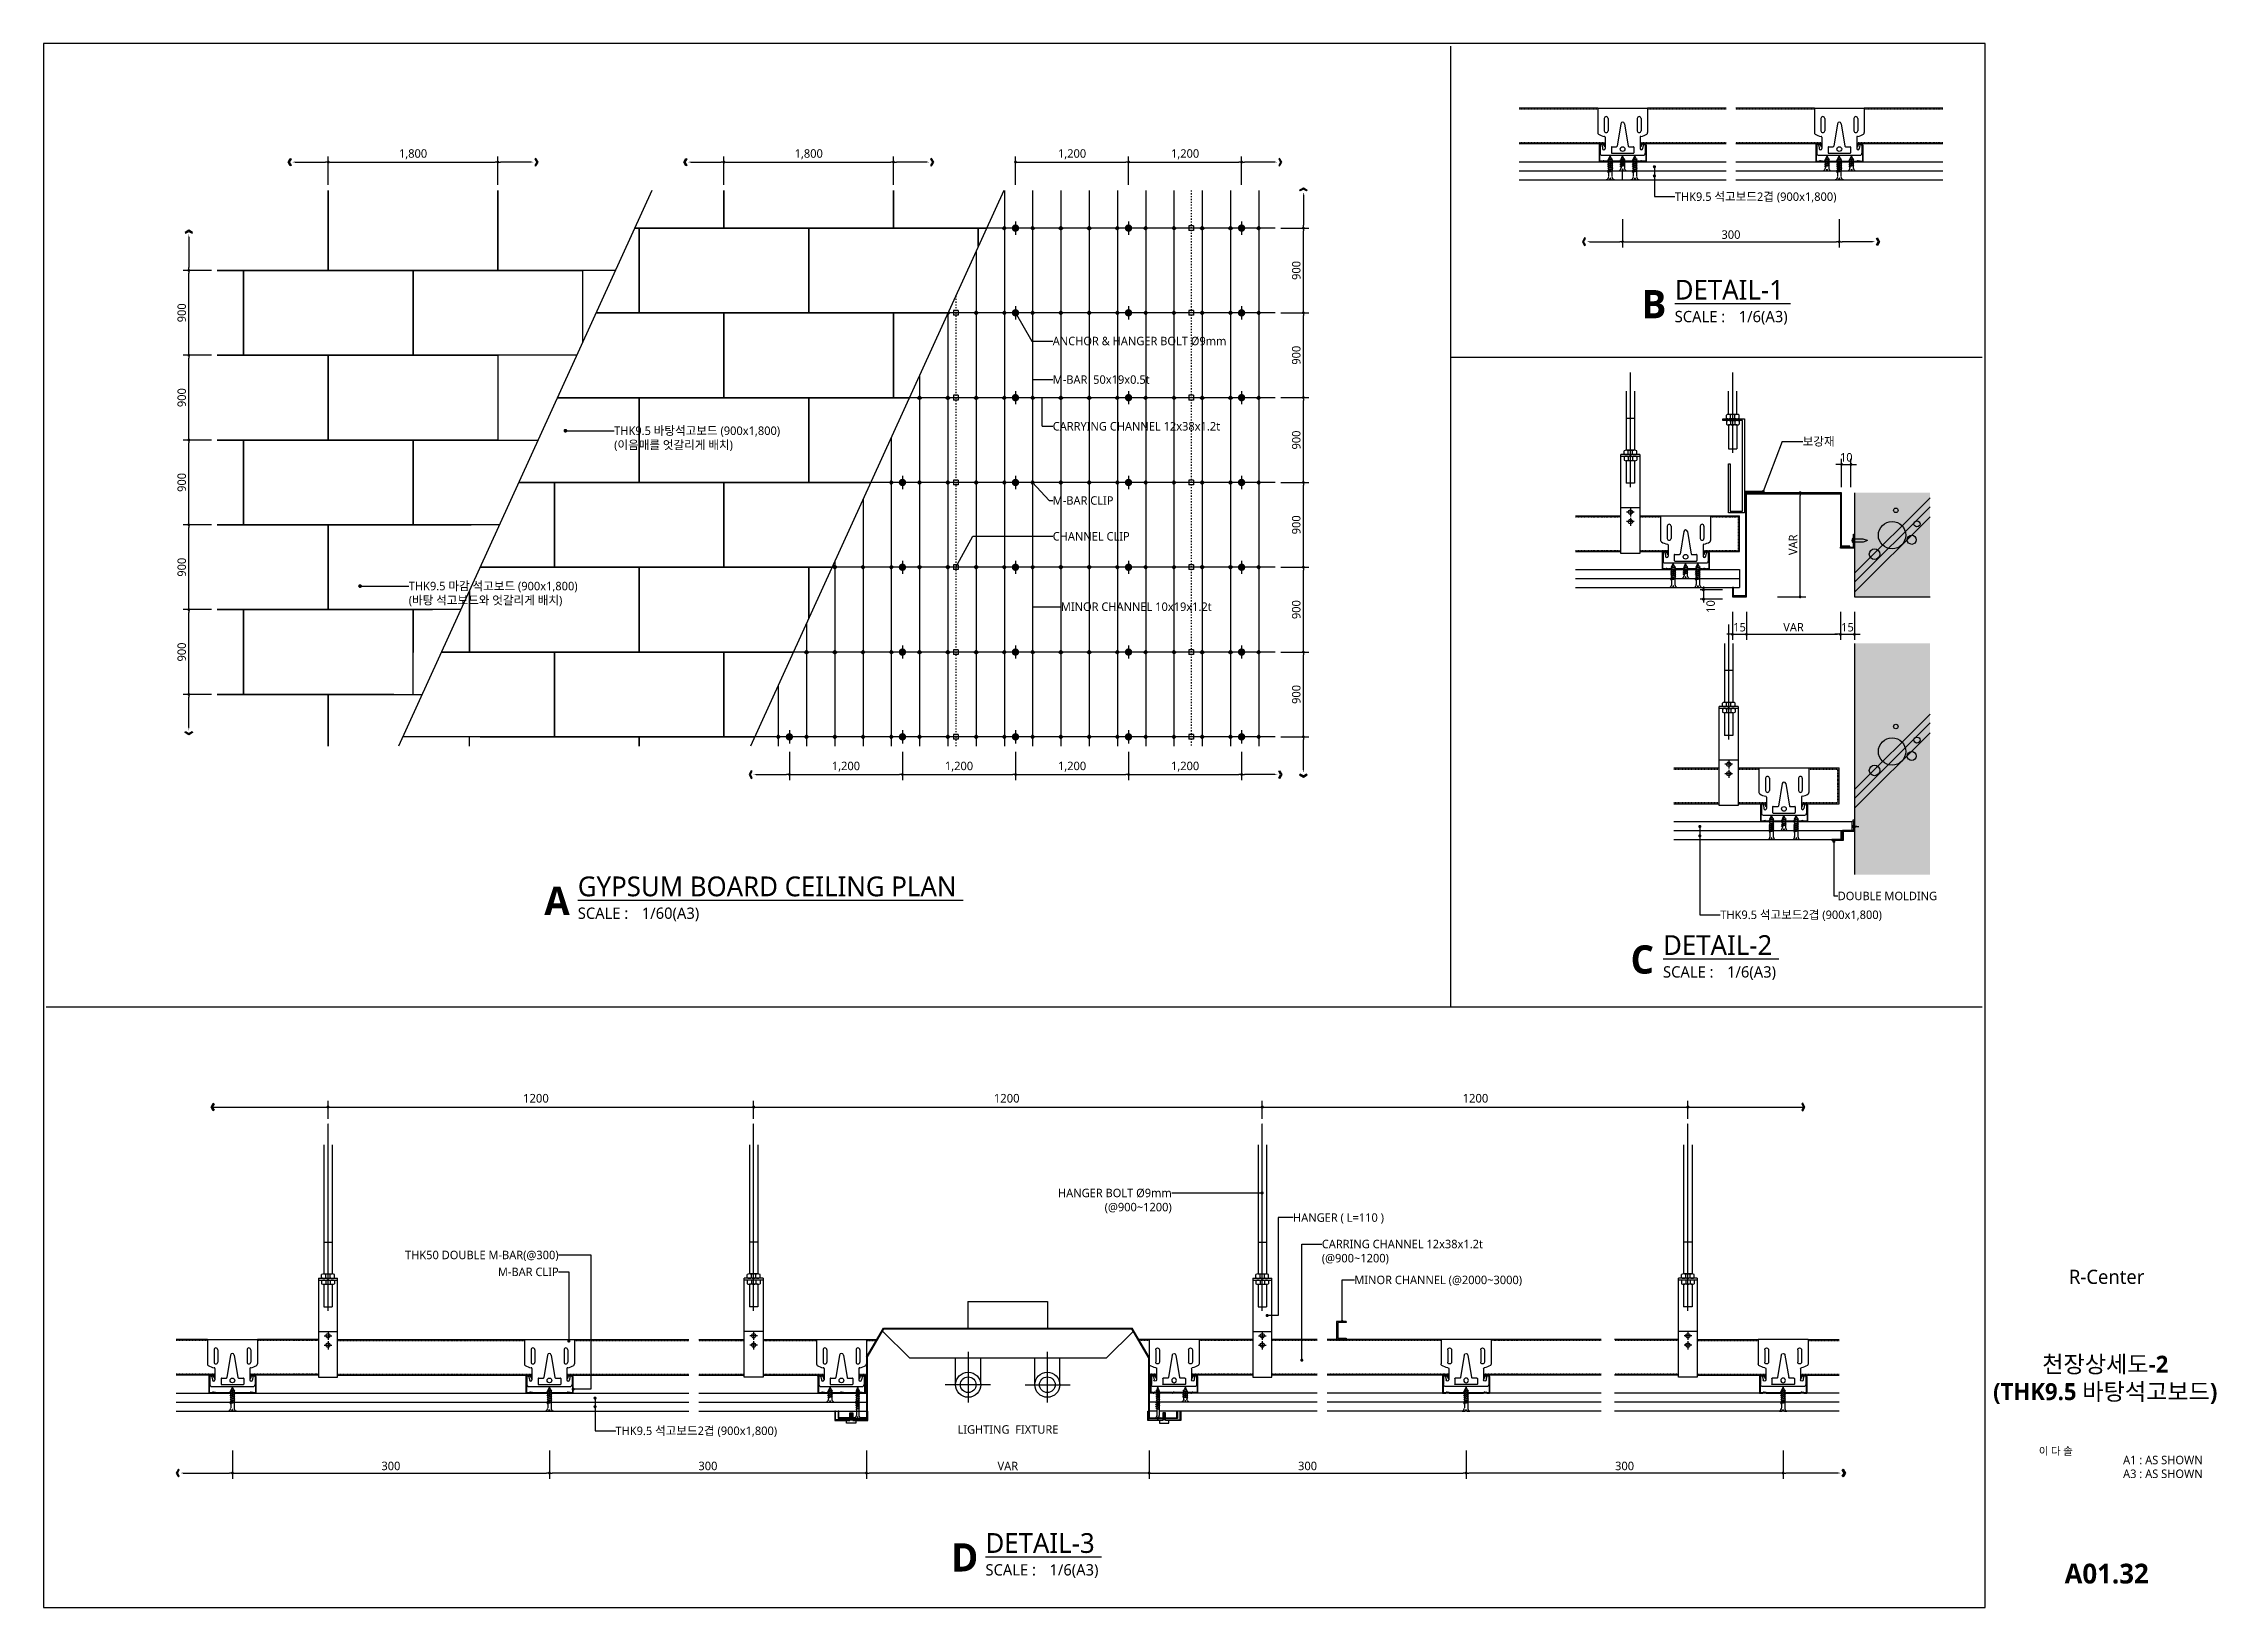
# Model space of a CAD drawing. Header units: millimetres. Extents: x 1394 to 74708, y 590 to 17190.
# Drawn here: x 26625 to 49691, y 590 to 17190 of the extents above; entities that cross this region are included whole.
import ezdxf
from ezdxf.enums import TextEntityAlignment as Align

# ---------------------------------------------------------------- set-up
doc = ezdxf.new("R2010")
doc.units = ezdxf.units.MM
for name, pattern in [('ACAD_ISO03W100', [30, 12, -18]), ('CEN', [62, 60, -1, 0, -1]), ('CENTERX2', [101.6, 63.5, -12.7, 12.7, -12.7]), ('HID', [2, 1.1, -0.9])]:
    doc.linetypes.add(name, pattern=pattern)
doc.layers.get('Defpoints').update_dxf_attribs({"color": 152})
for name, color, linetype in [('A-DIM-N', 7, 'Continuous'), ('A-LINE-3', 7, 'Continuous'), ('A-TXT-N', 3, 'Continuous'), ('AA-ELE-8', 8, 'Continuous'), ('AA-XXXX-SOL253', 253, 'Continuous'), ('ANCHOR', 4, 'Continuous'), ('CARRING', 3, 'Continuous'), ('CARRING2', 1, 'Continuous'), ('CEN', 1, 'CENTERX2'), ('CHANNELCLIP', 111, 'Continuous'), ('CON', 2, 'Continuous'), ('CURTAIN-BOX', 3, 'Continuous'), ('DIM', 7, 'Continuous'), ('DOUBLEMOLDING', 52, 'Continuous'), ('GYPSUM', 6, 'Continuous'), ('HATCH', 5, 'Continuous'), ('LIG-BOLT', 4, 'Continuous'), ('LIG-CAP', 4, 'Continuous'), ('LIG2', 6, 'Continuous'), ('LIG3', 4, 'Continuous'), ('M-BAR', 7, 'Continuous'), ('M-BAR-CLIP', 4, 'Continuous'), ('M-BAR-CLIP2', 61, 'Continuous'), ('MINOR', 4, 'ACAD_ISO03W100'), ('MINOR2', 2, 'Continuous'), ('MITONE', 6, 'Continuous'), ('PIECE', 4, 'Continuous'), ('SCREW', 1, 'Continuous'), ('SCREW2', 4, 'Continuous'), ('SCREW3X16', 1, 'Continuous'), ('SCREW3점5X22', 1, 'Continuous'), ('SHT', 5, 'Continuous'), ('SYM', 7, 'Continuous'), ('T-BAR2', 4, 'Continuous'), ('TEXT', 3, 'Continuous'), ('TXT', 7, 'Continuous'), ('보강재', 7, 'Continuous'), ('석고보드2', 4, 'Continuous')]:
    doc.layers.add(name, color=color, linetype=linetype)
doc.styles.add('NH', font='malgun.ttf')
doc.styles.add('돋움체', font='malgun.ttf')
doc.styles.add('맑은고딕', font='malgun.ttf')
doc.styles.add('맑은고딕B', font='malgunbd.ttf')
doc.styles.add('스타일1', font='malgun.ttf')
doc.styles.add('스타일2', font='malgunbd.ttf')
doc.dimstyles.new('DA(N)', dxfattribs={"dimtxt": 3, "dimasz": 1, "dimexe": 2, "dimexo": 2, "dimgap": 1, "dimtad": 1, "dimdec": 0, "dimdsep": 46, "dimlunit": 6, "dimtxsty": 'NH', "dimblk": 'DOT', "dimcen": 2.5, "dimdle": 1.5, "dimclrd": 256, "dimclre": 256, "dimclrt": 3, "dimadec": 0, "dimazin": 0, "dimtfac": 1, "dimtdec": 0, "dimtix": 1, "dimtmove": 2, "dimatfit": 3, "dimfxl": 2, "dimtvp": 1, "dimtolj": 1, "dimtzin": 0, "dimlwd": -1, "dimarcsym": 0})

msp = doc.modelspace()

# ---------------------------------------------------------------- texts
at = {"layer": 'A-TXT-N', "style": '스타일1'}
for s, p in [('THK9.5 석고보드2겹 (900x1,800)', (43941.07, 15564.19)), ('ANCHOR & HANGER BOLT Ø9mm', (37337.79, 14031.93)), ('M-BAR  50x19x0.5t', (37337.79, 13622.75)), ('CARRYING CHANNEL 12x38x1.2t', (37337.79, 13127.11)), ('THK9.5 바탕석고보드 (900x1,800)', (32682.55, 13079.71)), ('(이음매를 엇갈리게 배치)', (32682.55, 12929.26)), ('보강재', (45298.09, 12966.22)), ('M-BAR CLIP', (37337.79, 12339.38)), ('CHANNEL CLIP', (37337.79, 11959.28)), ('THK9.5 마감 석고보드 (900x1,800)', (30502.43, 11431.18)), ('(바탕 석고보드와 엇갈리게 배치)', (30502.43, 11280.72)), ('MINOR CHANNEL 10x19x1.2t', (37424.4, 11212.09)), ('DOUBLE MOLDING', (45669.7, 8142.12)), ('THK9.5 석고보드2겹 (900x1,800)', (44423.44, 7942.26)), ('HANGER ( L=110 )', (39888.3, 4728.67)), ('CARRING CHANNEL 12x38x1.2t', (40194.01, 4447.77)), ('(@900~1200)', (40194.01, 4297.77)), ('MINOR CHANNEL (@2000~3000)', (40539.29, 4066.86)), ('THK9.5 석고보드2겹 (900x1,800)', (32696.47, 2465.34))]:
    msp.add_text(s, height=90, dxfattribs=at).set_placement(p, align=Align.MIDDLE_LEFT)
msp.add_text('10', height=90, rotation=90, dxfattribs=at).set_placement((44365.9, 11146.85))
at = {"layer": 'A-TXT-N', "color": 3, "style": '스타일1'}
for p in [(31715.48, 5949.01), (36712.54, 5949.01), (41688.22, 5949.01)]:
    msp.add_text('1200', height=91.723, dxfattribs=at).set_placement(p)
at = {"layer": 'A-TXT-N', "style": '스타일1'}
for s, p in [('HANGER BOLT Ø9mm', (38601.11, 4989.76)), ('(@900~1200)', (38601.11, 4839.76)), ('THK50 DOUBLE M-BAR(@300)', (32093.23, 4331.58)), ('M-BAR CLIP', (32093.23, 4152.5))]:
    msp.add_text(s, height=90, dxfattribs=at).set_placement(p, align=Align.MIDDLE_RIGHT)
msp.add_text('LIGHTING  FIXTURE', height=90, dxfattribs=at).set_placement((36862.57, 2479.46), align=Align.MIDDLE_CENTER)
at = {"layer": 'TEXT', "style": '스타일1'}
msp.add_text('R-Center', height=150, dxfattribs=at).set_placement((48525, 4099.58), align=Align.MIDDLE_CENTER)

# ---------------------------------------------------------------- blocks, each defined once
blk = doc.blocks.new('TITLE')
at = {"layer": 'TXT', "color": 4, "style": '스타일2'}
for tag, height, p in [('TITLE1', 6, (776, 116.69)), ('TITLE4', 6, (776, 111.7)), ('TITLE2', 6, (776, 107.09)), ('TITLE5', 6, (776, 102.09)), ('TITLE3', 6, (776, 97.38)), ('A0.00', 7, (775.56, 32.33))]:
    blk.add_attdef(tag, text='', height=height, dxfattribs=at).set_placement(p, align=Align.MIDDLE_CENTER)
at = {"layer": 'TXT', "color": 3, "style": '스타일1'}
for tag, p in [('NAME-1', (752.37, 76.33)), ('NAME-2', (752.37, 67.33)), ('NAME-3', (752.37, 58.33)), ('NAME-4', (752.37, 49.33))]:
    blk.add_attdef(tag, text='', height=2.7, dxfattribs=at).set_placement(p, align=Align.MIDDLE_LEFT)
for tag, p in [('SCALE-A1', (796.39, 73.17)), ('SCALE-A3', (796.39, 68.31)), ('DATE', (797.36, 53.01))]:
    blk.add_attdef(tag, text='', height=3, dxfattribs=at).set_placement(p, align=Align.MIDDLE)
blk = doc.blocks.new('A$C163272C1')
at = {"layer": 'CHANNELCLIP'}
for p, q in [((0, 50), (50, 50)), ((0, 50), (0, 0)), ((50, 50), (50, 0)), ((0, 0), (50, 0))]:
    blk.add_line(p, q, dxfattribs=at)
blk = doc.blocks.new('A$C037965EB')
at = {"layer": 'M-BAR-CLIP'}
for p, q in [((0, 50), (0, 23.9)), ((0, 50), (53, 50)), ((53, 50), (53, 23.9)), ((7, 39), (7, 26)), ((9, 41), (9, 41)), ((9, 24), (9, 24)), ((11, 39), (11, 26)), ((24.5, 33.4), (20.6, 9.4)), ((28.5, 33.4), (32.4, 9.4)), ((42, 39), (42, 26)), ((44, 41), (44, 41)), ((44, 24), (44, 24)), ((46, 39), (46, 26)), ((2.5, 10.4), (2.5, 2)), ((4.5, 0), (48.5, 0)), ((4.7, 10.4), (5.2, 7)), ((8, 19), (8, 7)), ((14.5, 8.5), (14.5, 2.5)), ((15, 9), (20.1, 9)), ((15, 2), (38, 2)), ((32.9, 9), (38, 9)), ((38.5, 8.5), (38.5, 2.5)), ((45, 19), (45, 7)), ((48.3, 10.4), (47.7, 7)), ((50.5, 10.4), (50.5, 2))]:
    blk.add_line(p, q, dxfattribs=at)
blk.add_circle((26.5, 6.5), 2.5, dxfattribs=at)
for centre, radius, start, end in [((2, 23.9), 2, 180, 231.4353), ((9, 39), 2, 90, 180), ((9, 26), 2, 180, 270), ((9, 39), 2, 0, 90), ((9, 26), 2, 270, 360), ((26.5, 32.9), 2.07, 14.4386, 165.5614), ((44, 39), 2, 90, 180), ((44, 26), 2, 180, 270), ((44, 39), 2, 0, 90), ((44, 26), 2, 270, 360), ((51, 23.9), 2, 308.5647, 0), ((9.2, 35.2), 15.4, 236.7178, 262.3483), ((3.6, 10.4), 1.1, 0, 180), ((4.5, 2), 2, 180, 270), ((6.6, 7), 1.38, 180, 0), ((7, 19), 1, 360, 82.3483), ((15, 8.5), 0.5, 90, 180), ((15, 2.5), 0.5, 180, 270), ((20.1, 9.5), 0.5, 270, 350.7087), ((32.9, 9.5), 0.5, 189.2913, 270), ((38, 8.5), 0.5, 0, 90), ((38, 2.5), 0.5, 270, 0), ((46, 19), 1, 97.6517, 180), ((46.4, 7), 1.38, 180, 360), ((43.8, 35.2), 15.4, 277.6517, 303.2822), ((49.4, 10.4), 1.1, 0, 180), ((48.5, 2), 2, 270, 0)]:
    blk.add_arc(centre, radius, start, end, dxfattribs=at)
blk = doc.blocks.new('A$C28582C84')
at = {"layer": 'SCREW2'}
for p, q in [((2.2, 21.6), (4, 25.4)), ((5.7, 21.8), (4, 25.4)), ((4, 25.4), (4, 22.8)), ((0, 0), (0, 0)), ((0, 0), (2.7, 0)), ((5.7, 21), (1.5, 20)), ((1.5, 20), (2.2, 20.9)), ((5.8, 19), (1.5, 17.9)), ((1.5, 17.9), (2.2, 18.8)), ((5.8, 16.9), (1.5, 15.9)), ((1.5, 15.9), (2.2, 16.8)), ((5.8, 14.8), (1.5, 13.8)), ((1.5, 13.8), (2.2, 14.7)), ((5.8, 12.8), (1.5, 11.8)), ((1.5, 11.8), (2.2, 12.7)), ((5.8, 10.7), (1.5, 9.7)), ((1.5, 9.7), (2.2, 10.6)), ((5.8, 8.7), (1.5, 7.7)), ((1.5, 7.7), (2.2, 8.6)), ((2.2, 21.6), (4, 22.8)), ((6.4, 21.9), (2.2, 20.9)), ((2.2, 21.6), (2.2, 20.9)), ((2.2, 20.2), (2.2, 18.8)), ((6.5, 19.9), (2.2, 18.8)), ((2.2, 18.1), (2.2, 16.8)), ((6.5, 17.8), (2.2, 16.8)), ((2.2, 16), (2.2, 14.7)), ((6.5, 15.8), (2.2, 14.7)), ((2.2, 14), (2.2, 12.7)), ((6.5, 13.7), (2.2, 12.7)), ((2.2, 11.9), (2.2, 10.6)), ((6.5, 11.7), (2.2, 10.6)), ((2.2, 9.9), (2.2, 8.6)), ((6.5, 9.6), (2.2, 8.6)), ((2.2, 7.8), (2.2, 3.2)), ((3.9, 1.2), (3.9, 1.6)), ((4, 1.7), (4, 1.7)), ((4.1, 1.2), (4.1, 1.6)), ((5.3, 0), (8, 0)), ((5.7, 21), (6.4, 21.9)), ((5.7, 21), (5.7, 19.7)), ((5.7, 18.9), (5.7, 17.6)), ((5.7, 16.9), (5.7, 15.6)), ((5.7, 14.8), (5.7, 13.6)), ((5.7, 12.8), (5.7, 11.5)), ((5.7, 10.7), (5.7, 9.5)), ((5.7, 8.7), (5.7, 3.2)), ((5.8, 19), (6.5, 19.9)), ((5.8, 16.9), (6.5, 17.8)), ((5.8, 14.8), (6.5, 15.8)), ((5.8, 12.8), (6.5, 13.7)), ((5.8, 10.7), (6.5, 11.7)), ((5.8, 8.7), (6.5, 9.6)), ((8, 0), (8, 0))]:
    blk.add_line(p, q, dxfattribs=at)
for centre, radius, start, end in [((-1.1, 3.2), 3.39, 289.6094, 359.4917), ((2.7, 1.1), 1.15, 267.5265, 0.9138), ((4, -4.8), 4.97, 80.6135, 99.3865), ((4, 1.6), 0.08, 90, 180), ((4, 1.6), 0.08, 0, 90), ((5.3, 1.1), 1.15, 179.0862, 272.4735), ((9.1, 3.2), 3.39, 180.5083, 250.3906)]:
    blk.add_arc(centre, radius, start, end, dxfattribs=at)
blk = doc.blocks.new('A$C5DD2461B')
at = {"layer": 'SCREW3점5X22'}
for p, q in [((0, 0), (0, 0)), ((5.8, 11.5), (1.5, 10.5)), ((1.5, 10.5), (2.2, 11.4)), ((5.8, 9.5), (1.5, 8.4)), ((1.5, 8.4), (2.2, 9.3)), ((5.8, 7.4), (1.5, 6.4)), ((1.5, 6.4), (2.2, 7.3)), ((5.8, 5.3), (1.5, 4.3)), ((1.5, 4.3), (2.2, 5.2)), ((6.4, 12.4), (2.2, 11.4)), ((6.5, 10.4), (2.2, 9.3)), ((6.5, 8.3), (2.2, 7.3)), ((6.5, 6.3), (2.2, 5.2)), ((2.3, 12.1), (4, 15.9)), ((2.3, 12.1), (4, 13.3)), ((2.3, 12.1), (2.3, 11.4)), ((2.3, 10.7), (2.3, 9.3)), ((2.3, 8.6), (2.3, 7.3)), ((2.3, 6.5), (2.3, 5.2)), ((2.3, 4.5), (2.3, 3.2)), ((3.9, 1.2), (3.9, 1.6)), ((4, 15.9), (4, 13.3)), ((5.7, 12.3), (4, 15.9)), ((4, 1.7), (4, 1.7)), ((4.1, 1.2), (4.1, 1.6)), ((5.8, 11.5), (6.4, 12.4)), ((5.8, 11.5), (5.8, 10.2)), ((5.8, 9.5), (6.5, 10.4)), ((5.8, 9.4), (5.8, 8.1)), ((5.8, 7.4), (6.5, 8.3)), ((5.8, 7.4), (5.8, 6.1)), ((5.8, 5.3), (6.5, 6.3)), ((5.8, 5.3), (5.8, 3.2)), ((8, 0), (8, 0)), ((0, 0), (2.7, 0)), ((5.3, 0), (8, 0))]:
    blk.add_line(p, q, dxfattribs=at)
for centre, radius, start, end in [((-1.1, 3.2), 3.39, 289.6094, 359.4917), ((2.7, 1.1), 1.15, 267.5265, 0.9138), ((4, -4.8), 4.97, 80.6135, 99.3865), ((4, 1.6), 0.08, 90, 180), ((4, 1.6), 0.08, 0, 90), ((5.3, 1.1), 1.15, 179.0862, 272.4735), ((9.1, 3.2), 3.39, 180.5083, 250.3906)]:
    blk.add_arc(centre, radius, start, end, dxfattribs=at)
blk = doc.blocks.new('A$C3D2622D9')
at = {"layer": 'M-BAR'}
for centre, major_axis, ratio, start_param, end_param in [((-0.4, 1), (-1.16, 0.22), 0.410883, 1.993113, 2.811456), ((-0.4, 0.5), (-1.16, 0.22), 0.410883, 1.993113, 2.811456), ((2, 0.5), (-1.4, 0), 0.357143, 4.712389, 5.955279), ((2, 0), (-1.4, 0), 0.357143, 4.712389, 5.955279)]:
    blk.add_ellipse(centre, major_axis=major_axis, ratio=ratio, start_param=start_param, end_param=end_param, dxfattribs=at)
at = {"layer": 'M-BAR', "extrusion": (0, 0, -1)}
for centre, major_axis, ratio, start_param, end_param in [((2, 0.5), (1.4, 0), 0.357143, 4.712389, 5.955279), ((2, 0), (1.4, 0), 0.357143, 4.712389, 5.955279), ((4.4, 1), (1.16, 0.22), 0.410883, 1.993113, 2.811456), ((4.4, 0.5), (1.16, 0.22), 0.410883, 1.993113, 2.811456)]:
    blk.add_ellipse(centre, major_axis=major_axis, ratio=ratio, start_param=start_param, end_param=end_param, dxfattribs=at)
blk = doc.blocks.new('1')
at = {"layer": 'M-BAR'}
for p, q in [((822873.9, 1884494), (822873.9, 1884476.5)), ((822874.4, 1884493.5), (822874.4, 1884477)), ((822878.4, 1884495.5), (822875.4, 1884495.5)), ((822877.9, 1884495), (822875.9, 1884495)), ((822879.4, 1884493.5), (822879.4, 1884492.5)), ((822879.9, 1884492.5), (822879.4, 1884492.5)), ((822879.9, 1884494), (822879.9, 1884492.5)), ((822917.9, 1884494), (822917.9, 1884492.5)), ((822918.4, 1884492.5), (822917.9, 1884492.5)), ((822918.4, 1884493.5), (822918.4, 1884492.5)), ((822922.4, 1884495.5), (822919.4, 1884495.5)), ((822921.9, 1884495), (822919.9, 1884495)), ((822923.4, 1884493.5), (822923.4, 1884477)), ((822923.9, 1884494), (822923.9, 1884476.5)), ((822876.9, 1884476.5), (822873.9, 1884476.5)), ((822876.9, 1884477), (822874.4, 1884477)), ((822883.7, 1884477), (822880.9, 1884477)), ((822883.8, 1884476.5), (822880.9, 1884476.5)), ((822897.1, 1884477), (822887.8, 1884477)), ((822897.1, 1884476.5), (822887.8, 1884476.5)), ((822910.2, 1884476.5), (822900.7, 1884476.5)), ((822910.2, 1884477), (822901.1, 1884477)), ((822916.9, 1884476.5), (822913.7, 1884476.5)), ((822916.9, 1884477), (822914.1, 1884477)), ((822923.4, 1884477), (822920.9, 1884477)), ((822923.9, 1884476.5), (822920.9, 1884476.5))]:
    blk.add_line(p, q, dxfattribs=at)
for centre, start, end in [((822875.4, 1884494), 90, 180), ((822875.9, 1884493.5), 90, 180), ((822877.9, 1884493.5), 0, 90), ((822878.4, 1884494), 0, 90), ((822919.4, 1884494), 90, 180), ((822919.9, 1884493.5), 90, 180), ((822921.9, 1884493.5), 0, 90), ((822922.4, 1884494), 0, 90)]:
    blk.add_arc(centre, 1.5, start, end, dxfattribs=at)
blk.add_ellipse((822883.4, 1884477), major_axis=(-1.16, 0.22), ratio=0.410883, start_param=1.993113, end_param=2.185696, dxfattribs=at)
at = {"layer": 'M-BAR', "extrusion": (0, 0, -1)}
for centre in [(822888.2, 1884477.5), (822888.2, 1884477)]:
    blk.add_ellipse(centre, major_axis=(-1.16, -0.22), ratio=0.410883, start_param=-1.148479, end_param=-0.90725, dxfattribs=at)
at = {"layer": 'M-BAR'}
blk.add_blockref('A$C3D2622D9', (822876.9, 1884476.5), dxfattribs=at)
at = {"layer": 'M-BAR', "extrusion": (0, 0, -1), "zscale": -1}
blk.add_blockref('A$C3D2622D9', (-822920.9, 1884476.5), dxfattribs=at)
blk = doc.blocks.new('2')
at = {"layer": 'M-BAR'}
for p, q in [((823103.9, 1884494), (823103.9, 1884476.5)), ((823104.4, 1884493.5), (823104.4, 1884477)), ((823105.4, 1884495.5), (823108.4, 1884495.5)), ((823105.9, 1884495), (823107.9, 1884495)), ((823109.4, 1884493.5), (823109.4, 1884492.5)), ((823109.4, 1884492.5), (823109.9, 1884492.5)), ((823109.9, 1884494), (823109.9, 1884492.5)), ((823147.9, 1884494), (823147.9, 1884492.5)), ((823147.9, 1884492.5), (823148.4, 1884492.5)), ((823148.4, 1884493.5), (823148.4, 1884492.5)), ((823149.4, 1884495.5), (823152.4, 1884495.5)), ((823149.9, 1884495), (823151.9, 1884495)), ((823153.4, 1884493.5), (823153.4, 1884477)), ((823153.9, 1884494), (823153.9, 1884476.5)), ((823103.9, 1884476.5), (823106.9, 1884476.5)), ((823104.4, 1884477), (823106.9, 1884477)), ((823110.9, 1884477), (823114.1, 1884477)), ((823110.9, 1884476.5), (823114.1, 1884476.5)), ((823117.7, 1884476.5), (823126.9, 1884476.5)), ((823118.1, 1884477), (823126.9, 1884477)), ((823130.9, 1884476.5), (823140.1, 1884476.5)), ((823131.1, 1884477), (823140.1, 1884477)), ((823143.7, 1884476.5), (823146.9, 1884476.5)), ((823144.1, 1884477), (823146.9, 1884477)), ((823150.9, 1884477), (823153.4, 1884477)), ((823150.9, 1884476.5), (823153.9, 1884476.5))]:
    blk.add_line(p, q, dxfattribs=at)
for centre, start, end in [((823105.4, 1884494), 90, 180), ((823105.9, 1884493.5), 90, 180), ((823107.9, 1884493.5), 0, 90), ((823108.4, 1884494), 0, 90), ((823149.4, 1884494), 90, 180), ((823149.9, 1884493.5), 90, 180), ((823151.9, 1884493.5), 0, 90), ((823152.4, 1884494), 0, 90)]:
    blk.add_arc(centre, 1.5, start, end, dxfattribs=at)
for centre in [(823126.5, 1884477.5), (823126.5, 1884477)]:
    blk.add_ellipse(centre, major_axis=(-1.16, 0.22), ratio=0.410883, start_param=1.993113, end_param=2.234343, dxfattribs=at)
at = {"layer": 'M-BAR', "extrusion": (0, 0, -1)}
blk.add_ellipse((823131.3, 1884477), major_axis=(1.16, 0.22), ratio=0.410883, start_param=1.993113, end_param=2.185696, dxfattribs=at)
at = {"layer": 'M-BAR'}
blk.add_blockref('A$C3D2622D9', (823106.9, 1884476.5), dxfattribs=at)
at = {"layer": 'M-BAR', "xscale": -1}
blk.add_blockref('A$C3D2622D9', (823150.9, 1884476.5), dxfattribs=at)
blk = doc.blocks.new('A$C25E32B5F')
at = {"layer": '보강재'}
for p, q in [((0, 20.2), (0, 0)), ((20, 20.2), (0, 20.2)), ((0, 0), (1.2, 0)), ((1.2, 19), (20, 19)), ((1.2, 0), (1.2, 19)), ((20, 19), (20, 20.2))]:
    blk.add_line(p, q, dxfattribs=at)
blk = doc.blocks.new('A$C583E2781')
at = {"layer": 'SCREW3X16'}
for p, q in [((1.7, 5), (1.2, 5)), ((1.2, 0), (1.7, 0)), ((1.7, 0), (1.7, 5)), ((11.9, 4), (1.7, 4)), ((11.9, 1), (1.7, 1)), ((16.7, 2.5), (11.9, 4)), ((16.7, 2.5), (11.9, 1))]:
    blk.add_line(p, q, dxfattribs=at)
blk.add_arc((3, 2.5), 3.08, 125.9704, 234.65, dxfattribs=at)
blk = doc.blocks.new('A$C26360AF2')
at = {"layer": 'PIECE'}
for p in [(1, 1.8), (1, 0)]:
    blk.add_line(p, (7.2, 0.9), dxfattribs=at)
blk.add_arc((0.9, 0.9), 0.911, 82.4662, 277.5338, dxfattribs=at)
blk = doc.blocks.new('A$C248B706C')
at = {"layer": 'CURTAIN-BOX'}
for p, q in [((13.8, 110.5), (13.8, 1.2)), ((115.8, 110.5), (13.8, 110.5)), ((15, 0), (15, 109.3)), ((15, 109.3), (114.6, 109.3)), ((114.6, 109.3), (114.6, 52.7)), ((115.8, 53.9), (115.8, 110.5)), ((114.6, 52.7), (124.6, 52.7)), ((124.6, 53.9), (115.8, 53.9)), ((124.6, 52.7), (124.6, 53.9)), ((1.2, 10), (0, 10)), ((0, 10), (0, 0)), ((1.2, 1.2), (1.2, 10)), ((13.8, 1.2), (1.2, 1.2)), ((0, 0), (15, 0))]:
    blk.add_line(p, q, dxfattribs=at)
blk = doc.blocks.new('A$C147C7DAB')
at = {"layer": 'MINOR2'}
for p, q in [((10, 19), (0, 19)), ((0, 19), (0, 0)), ((1.2, 17.8), (1.2, 1.2)), ((10, 17.8), (1.2, 17.8)), ((1.2, 1.2), (10, 1.2)), ((10, 19), (10, 17.8)), ((10, 1.2), (10, 0)), ((0, 0), (10, 0))]:
    blk.add_line(p, q, dxfattribs=at)
blk = doc.blocks.new('A$C73C37AC0')
at = {"layer": 'LIG-BOLT'}
for p, q in [((6.5, 10.3), (3.5, 10.8)), ((6.5, 9.3), (3.5, 9.8)), ((6.5, 8.3), (3.5, 8.8)), ((6.5, 7.3), (3.5, 7.8)), ((6.5, 6.3), (3.5, 6.8)), ((6.5, 5.3), (3.5, 5.8)), ((6.5, 4.3), (3.5, 4.8)), ((6.5, 3.3), (3.5, 3.8))]:
    blk.add_line(p, q, dxfattribs=at)
for points in [[(3.5, 3), (0, 3), (0, 0), (10, 0), (10, 3), (6.5, 3)], [(6.5, 3), (6.5, 11), (3.5, 11), (3.5, 3)]]:
    blk.add_lwpolyline(points, dxfattribs=at)
blk = doc.blocks.new('A$C03216262')
at = {"layer": 'M-BAR'}
for p, q in [((0, 17.5), (0, 0)), ((3, 0), (0, 0)), ((0.5, 17), (0.5, 0.5)), ((3, 0.5), (0.5, 0.5)), ((4.5, 19), (1.5, 19)), ((4, 18.5), (2, 18.5)), ((5.5, 17), (5.5, 16)), ((6, 16), (5.5, 16)), ((6, 17.5), (6, 16)), ((23, 0.5), (9.1, 0.5)), ((23, 0), (9.1, 0)), ((34.8, 0.5), (27, 0.5)), ((35.2, 0), (27, 0)), ((43.1, 0.5), (38.8, 0.5)), ((43.1, 0), (38.8, 0)), ((44, 17.5), (44, 16)), ((44.5, 16), (44, 16)), ((44.5, 17), (44.5, 16)), ((48.5, 19), (45.5, 19)), ((48, 18.5), (46, 18.5)), ((49.5, 0.5), (47, 0.5)), ((50, 0), (47, 0)), ((49.5, 17), (49.5, 0.5)), ((50, 17.5), (50, 0))]:
    blk.add_line(p, q, dxfattribs=at)
for centre, start, end in [((1.5, 17.5), 90, 180), ((2, 17), 90, 180), ((4, 17), 0, 90), ((4.5, 17.5), 0, 90), ((45.5, 17.5), 90, 180), ((46, 17), 90, 180), ((48, 17), 0, 90), ((48.5, 17.5), 0, 90)]:
    blk.add_arc(centre, 1.5, start, end, dxfattribs=at)
for centre, major_axis, ratio, start_param, end_param in [((2.6, 1), (-1.16, 0.22), 0.410883, 1.993113, 2.811456), ((2.6, 0.5), (-1.16, 0.22), 0.410883, 1.993113, 2.811456), ((5, 0.5), (-1.4, 0), 0.357143, 4.712389, 5.955279), ((5, 0), (-1.4, 0), 0.357143, 4.712389, 5.955279)]:
    blk.add_ellipse(centre, major_axis=major_axis, ratio=ratio, start_param=start_param, end_param=end_param, dxfattribs=at)
at = {"layer": 'M-BAR', "extrusion": (0, 0, -1)}
for centre, major_axis, ratio, start_param, end_param in [((5, 0.5), (1.4, 0), 0.357143, 4.712389, 5.669617), ((5, 0), (1.4, 0), 0.357143, 4.712389, 5.955279), ((7.4, 0.5), (1.16, 0.22), 0.410883, 2.610426, 2.811456)]:
    blk.add_ellipse(centre, major_axis=major_axis, ratio=ratio, start_param=start_param, end_param=end_param, dxfattribs=at)
at = {"layer": 'M-BAR', "extrusion": (0, 0, -1), "zscale": -1}
for p in [(-27, 0), (-47, 0)]:
    blk.add_blockref('A$C3D2622D9', p, dxfattribs=at)
blk = doc.blocks.new('A$C2A247641')
at = {"layer": 'M-BAR'}
for p, q in [((0, 17.5), (0, 0)), ((0, 0), (3, 0)), ((0.5, 17), (0.5, 0.5)), ((0.5, 0.5), (3, 0.5)), ((1.5, 19), (4.5, 19)), ((2, 18.5), (4, 18.5)), ((5.5, 17), (5.5, 16)), ((5.5, 16), (6, 16)), ((6, 17.5), (6, 16)), ((7, 0.5), (23, 0.5)), ((7, 0), (23, 0)), ((27, 0), (43, 0)), ((27.2, 0.5), (43, 0.5)), ((44, 17.5), (44, 16)), ((44, 16), (44.5, 16)), ((44.5, 17), (44.5, 16)), ((45.5, 19), (48.5, 19)), ((46, 18.5), (48, 18.5)), ((47, 0.5), (49.5, 0.5)), ((47, 0), (50, 0)), ((49.5, 17), (49.5, 0.5)), ((50, 17.5), (50, 0))]:
    blk.add_line(p, q, dxfattribs=at)
for centre, start, end in [((1.5, 17.5), 90, 180), ((2, 17), 90, 180), ((4, 17), 0, 90), ((4.5, 17.5), 0, 90), ((45.5, 17.5), 90, 180), ((46, 17), 90, 180), ((48, 17), 0, 90), ((48.5, 17.5), 0, 90)]:
    blk.add_arc(centre, 1.5, start, end, dxfattribs=at)
for centre in [(22.6, 1), (22.6, 0.5)]:
    blk.add_ellipse(centre, major_axis=(-1.16, 0.22), ratio=0.410883, start_param=1.993113, end_param=2.234343, dxfattribs=at)
at = {"layer": 'M-BAR', "extrusion": (0, 0, -1)}
blk.add_ellipse((27.4, 0.5), major_axis=(1.16, 0.22), ratio=0.410883, start_param=1.993113, end_param=2.185696, dxfattribs=at)
at = {"layer": 'M-BAR'}
blk.add_blockref('A$C3D2622D9', (3, 0), dxfattribs=at)
at = {"layer": 'M-BAR', "xscale": -1}
blk.add_blockref('A$C3D2622D9', (47, 0), dxfattribs=at)
blk = doc.blocks.new('3')
at = {"layer": 'SCREW'}
for p, q in [((823229.5, 1883259.4), (823226.3, 1883258.3)), ((823226.3, 1883258.3), (823227, 1883259.2)), ((823227, 1883259.9), (823228.3, 1883263.8)), ((823227, 1883259.9), (823228.3, 1883261.1)), ((823230.2, 1883260.3), (823227, 1883259.2)), ((823227, 1883259.9), (823227, 1883259.2)), ((823227, 1883258.5), (823227, 1883257.2)), ((823230.2, 1883258.2), (823227, 1883257.2)), ((823229.5, 1883260), (823228.3, 1883263.8)), ((823228.3, 1883263.8), (823228.3, 1883261.1)), ((823229.5, 1883259.4), (823230.2, 1883260.3)), ((823229.5, 1883259.4), (823229.5, 1883258)), ((823229.5, 1883257.3), (823230.2, 1883258.2)), ((823229.5, 1883257.3), (823226.3, 1883256.3)), ((823226.3, 1883256.3), (823227, 1883257.2)), ((823229.5, 1883255.2), (823226.3, 1883254.2)), ((823226.3, 1883254.2), (823227, 1883255.1)), ((823229.5, 1883253.2), (823226.3, 1883252.2)), ((823226.3, 1883252.2), (823227, 1883253.1)), ((823229.5, 1883251.1), (823226.3, 1883250.1)), ((823226.3, 1883250.1), (823227, 1883251)), ((823229.5, 1883249.1), (823226.3, 1883248.1)), ((823226.3, 1883248.1), (823227, 1883249)), ((823229.6, 1883247), (823226.3, 1883246)), ((823226.3, 1883246), (823227, 1883246.9)), ((823229.6, 1883245), (823226.3, 1883244)), ((823226.3, 1883244), (823227, 1883244.9)), ((823229.6, 1883242.9), (823226.4, 1883241.9)), ((823226.4, 1883241.9), (823227.1, 1883242.8)), ((823229.6, 1883240.9), (823226.4, 1883239.9)), ((823226.4, 1883239.9), (823227.1, 1883240.8)), ((823227, 1883256.5), (823227, 1883255.1)), ((823230.2, 1883256.2), (823227, 1883255.1)), ((823227, 1883254.4), (823227, 1883253.1)), ((823230.2, 1883254.1), (823227, 1883253.1)), ((823227, 1883252.4), (823227, 1883251)), ((823230.2, 1883252.1), (823227, 1883251)), ((823227, 1883250.3), (823227, 1883249)), ((823230.2, 1883250), (823227, 1883249)), ((823227, 1883248.3), (823227, 1883246.9)), ((823230.3, 1883248), (823227, 1883246.9)), ((823227, 1883246.2), (823227, 1883244.8)), ((823230.3, 1883245.9), (823227, 1883244.9)), ((823227, 1883244.2), (823227, 1883242.8)), ((823227, 1883242.1), (823227, 1883240.7)), ((823227, 1883240.1), (823227, 1883233.5)), ((823230.3, 1883243.9), (823227.1, 1883242.8)), ((823230.3, 1883241.8), (823227.1, 1883240.8)), ((823229.5, 1883257.3), (823229.5, 1883255.9)), ((823229.5, 1883255.2), (823230.2, 1883256.2)), ((823229.5, 1883255.2), (823229.5, 1883253.9)), ((823229.5, 1883253.2), (823230.2, 1883254.1)), ((823229.5, 1883253.2), (823229.5, 1883251.8)), ((823229.5, 1883251.1), (823230.2, 1883252.1)), ((823229.5, 1883251.1), (823229.5, 1883249.8)), ((823229.5, 1883249.1), (823230.2, 1883250)), ((823229.5, 1883249.1), (823229.5, 1883247.7)), ((823229.5, 1883247), (823229.5, 1883245.7)), ((823229.5, 1883245), (823229.5, 1883243.6)), ((823229.5, 1883242.9), (823229.5, 1883241.6)), ((823229.5, 1883240.9), (823229.5, 1883233.5)), ((823229.6, 1883247), (823230.3, 1883248)), ((823229.6, 1883245), (823230.3, 1883245.9)), ((823229.6, 1883242.9), (823230.3, 1883243.9)), ((823229.6, 1883240.9), (823230.3, 1883241.8)), ((823224.8, 1883230.4), (823224.8, 1883230.3)), ((823224.8, 1883230.3), (823227, 1883230.3)), ((823228.3, 1883232), (823228.2, 1883232)), ((823228.2, 1883231.5), (823228.2, 1883231.9)), ((823228.4, 1883231.5), (823228.4, 1883231.9)), ((823229.6, 1883230.3), (823231.8, 1883230.3)), ((823231.8, 1883230.4), (823231.8, 1883230.3))]:
    blk.add_line(p, q, dxfattribs=at)
for centre, radius, start, end in [((823223.6, 1883233.6), 3.39, 289.6094, 359.4917), ((823227, 1883231.5), 1.15, 267.5265, 0.9138), ((823228.3, 1883225.5), 4.97, 80.6135, 99.3865), ((823228.2, 1883231.9), 0.08, 90, 180), ((823228.3, 1883231.9), 0.08, 0, 90), ((823229.5, 1883231.5), 1.15, 179.0862, 272.4735), ((823232.9, 1883233.6), 3.39, 180.5083, 250.3906)]:
    blk.add_arc(centre, radius, start, end, dxfattribs=at)
at = {"layer": 'SCREW3점5X22'}
blk.add_line((823224.8, 1883230.4), (823224.8, 1883230.3), dxfattribs=at)
blk = doc.blocks.new('_DOT')
at = {"color": 0, "linetype": 'ByBlock'}
blk.add_line((-0.5, 0), (-1, 0), dxfattribs=at)
at = {"color": 0, "linetype": 'ByBlock', "const_width": 0.5}
blk.add_lwpolyline([(-0.25, 0, 1), (0.25, 0, 1)], format="xyb", close=True, dxfattribs=at)
blk = doc.blocks.new('*D171')
at = {"layer": 'A-DIM-N', "lineweight": -2, "transparency": 16777216}
for p, q in [((29648, 15691), (29648, 15991)), ((31448, 15691), (31448, 15991))]:
    blk.add_line(p, q, dxfattribs=at)
at = {"layer": 'A-DIM-N', "transparency": 16777216}
blk.add_line((29678, 15931), (31418, 15931), dxfattribs=at)
at = {"layer": 'Defpoints', "color": 0, "transparency": 16777216}
for p in [(31448, 15931), (29648, 15631), (31448, 15631)]:
    blk.add_point(p, dxfattribs=at)
at = {"layer": 'A-DIM-N', "transparency": 16777216, "xscale": 30, "yscale": 30, "zscale": 30, "rotation": 180}
blk.add_blockref('_DOT', (29648, 15931), dxfattribs=at)
at = {"layer": 'A-DIM-N', "transparency": 16777216, "xscale": 30, "yscale": 30, "zscale": 30}
blk.add_blockref('_DOT', (31448, 15931), dxfattribs=at)
at = {"layer": 'A-DIM-N', "color": 3, "transparency": 16777216, "insert": (30548, 16014), "char_height": 90, "attachment_point": 5, "style": '돋움체'}
blk.add_mtext('\\A1;1,800', dxfattribs=at)
blk = doc.blocks.new('*D172')
at = {"layer": 'A-DIM-N', "lineweight": -2, "transparency": 16777216}
for p, q in [((28408, 14781), (28108, 14781)), ((28408, 13881), (28108, 13881))]:
    blk.add_line(p, q, dxfattribs=at)
at = {"layer": 'A-DIM-N', "transparency": 16777216}
blk.add_line((28168, 13911), (28168, 14751), dxfattribs=at)
at = {"layer": 'Defpoints', "color": 0, "transparency": 16777216}
for p in [(28168, 14781), (28468, 14781), (28468, 13881)]:
    blk.add_point(p, dxfattribs=at)
at = {"layer": 'A-DIM-N', "transparency": 16777216, "xscale": 30, "yscale": 30, "zscale": 30}
for p, rotation in [((28168, 14781), 90), ((28168, 13881), 270)]:
    blk.add_blockref('_DOT', p, dxfattribs=dict(at, rotation=rotation))
at = {"layer": 'A-DIM-N', "color": 3, "transparency": 16777216, "insert": (28093, 14331), "char_height": 90, "attachment_point": 5, "rotation": 90, "style": '돋움체'}
blk.add_mtext('\\A1;900', dxfattribs=at)
blk = doc.blocks.new('*D173')
at = {"layer": 'A-DIM-N', "lineweight": -2, "transparency": 16777216}
for p, q in [((28408, 13881), (28108, 13881)), ((28408, 12981), (28108, 12981))]:
    blk.add_line(p, q, dxfattribs=at)
at = {"layer": 'A-DIM-N', "transparency": 16777216}
blk.add_line((28168, 13011), (28168, 13851), dxfattribs=at)
at = {"layer": 'Defpoints', "color": 0, "transparency": 16777216}
for p in [(28168, 13881), (28468, 13881), (28468, 12981)]:
    blk.add_point(p, dxfattribs=at)
at = {"layer": 'A-DIM-N', "transparency": 16777216, "xscale": 30, "yscale": 30, "zscale": 30}
for p, rotation in [((28168, 13881), 90), ((28168, 12981), 270)]:
    blk.add_blockref('_DOT', p, dxfattribs=dict(at, rotation=rotation))
at = {"layer": 'A-DIM-N', "color": 3, "transparency": 16777216, "insert": (28093, 13431), "char_height": 90, "attachment_point": 5, "rotation": 90, "style": '돋움체'}
blk.add_mtext('\\A1;900', dxfattribs=at)
blk = doc.blocks.new('*D174')
at = {"layer": 'A-DIM-N', "lineweight": -2, "transparency": 16777216}
for p, q in [((28408, 12981), (28108, 12981)), ((28408, 12081), (28108, 12081))]:
    blk.add_line(p, q, dxfattribs=at)
at = {"layer": 'A-DIM-N', "transparency": 16777216}
blk.add_line((28168, 12111), (28168, 12951), dxfattribs=at)
at = {"layer": 'Defpoints', "color": 0, "transparency": 16777216}
for p in [(28168, 12981), (28468, 12981), (28468, 12081)]:
    blk.add_point(p, dxfattribs=at)
at = {"layer": 'A-DIM-N', "transparency": 16777216, "xscale": 30, "yscale": 30, "zscale": 30}
for p, rotation in [((28168, 12981), 90), ((28168, 12081), 270)]:
    blk.add_blockref('_DOT', p, dxfattribs=dict(at, rotation=rotation))
at = {"layer": 'A-DIM-N', "color": 3, "transparency": 16777216, "insert": (28093, 12531), "char_height": 90, "attachment_point": 5, "rotation": 90, "style": '돋움체'}
blk.add_mtext('\\A1;900', dxfattribs=at)
blk = doc.blocks.new('*D175')
at = {"layer": 'A-DIM-N', "lineweight": -2, "transparency": 16777216}
for p, q in [((28408, 12081), (28108, 12081)), ((28408, 11181), (28108, 11181))]:
    blk.add_line(p, q, dxfattribs=at)
at = {"layer": 'A-DIM-N', "transparency": 16777216}
blk.add_line((28168, 11211), (28168, 12051), dxfattribs=at)
at = {"layer": 'Defpoints', "color": 0, "transparency": 16777216}
for p in [(28168, 12081), (28468, 12081), (28468, 11181)]:
    blk.add_point(p, dxfattribs=at)
at = {"layer": 'A-DIM-N', "transparency": 16777216, "xscale": 30, "yscale": 30, "zscale": 30}
for p, rotation in [((28168, 12081), 90), ((28168, 11181), 270)]:
    blk.add_blockref('_DOT', p, dxfattribs=dict(at, rotation=rotation))
at = {"layer": 'A-DIM-N', "color": 3, "transparency": 16777216, "insert": (28093, 11631), "char_height": 90, "attachment_point": 5, "rotation": 90, "style": '돋움체'}
blk.add_mtext('\\A1;900', dxfattribs=at)
blk = doc.blocks.new('*D176')
at = {"layer": 'A-DIM-N', "lineweight": -2, "transparency": 16777216}
for p, q in [((28408, 11181), (28108, 11181)), ((28408, 10281), (28108, 10281))]:
    blk.add_line(p, q, dxfattribs=at)
at = {"layer": 'A-DIM-N', "transparency": 16777216}
blk.add_line((28168, 10311), (28168, 11151), dxfattribs=at)
at = {"layer": 'Defpoints', "color": 0, "transparency": 16777216}
for p in [(28168, 11181), (28468, 11181), (28468, 10281)]:
    blk.add_point(p, dxfattribs=at)
at = {"layer": 'A-DIM-N', "transparency": 16777216, "xscale": 30, "yscale": 30, "zscale": 30}
for p, rotation in [((28168, 11181), 90), ((28168, 10281), 270)]:
    blk.add_blockref('_DOT', p, dxfattribs=dict(at, rotation=rotation))
at = {"layer": 'A-DIM-N', "color": 3, "transparency": 16777216, "insert": (28093, 10731), "char_height": 90, "attachment_point": 5, "rotation": 90, "style": '돋움체'}
blk.add_mtext('\\A1;900', dxfattribs=at)
blk = doc.blocks.new('*D177')
at = {"layer": 'A-DIM-N', "lineweight": -2, "transparency": 16777216}
for p, q in [((34543, 9671), (34543, 9371)), ((35743, 9671), (35743, 9371))]:
    blk.add_line(p, q, dxfattribs=at)
at = {"layer": 'A-DIM-N', "transparency": 16777216}
blk.add_line((34573, 9431), (35713, 9431), dxfattribs=at)
at = {"layer": 'Defpoints', "color": 0, "transparency": 16777216}
for p in [(34543, 9731), (35743, 9731), (35743, 9431)]:
    blk.add_point(p, dxfattribs=at)
at = {"layer": 'A-DIM-N', "transparency": 16777216, "xscale": 30, "yscale": 30, "zscale": 30, "rotation": 180}
blk.add_blockref('_DOT', (34543, 9431), dxfattribs=at)
at = {"layer": 'A-DIM-N', "transparency": 16777216, "xscale": 30, "yscale": 30, "zscale": 30}
blk.add_blockref('_DOT', (35743, 9431), dxfattribs=at)
at = {"layer": 'A-DIM-N', "color": 3, "transparency": 16777216, "insert": (35143, 9514), "char_height": 90, "attachment_point": 5, "style": '돋움체'}
blk.add_mtext('\\A1;1,200', dxfattribs=at)
blk = doc.blocks.new('*D178')
at = {"layer": 'A-DIM-N', "lineweight": -2, "transparency": 16777216}
for p, q in [((35743, 9671), (35743, 9371)), ((36943, 9671), (36943, 9371))]:
    blk.add_line(p, q, dxfattribs=at)
at = {"layer": 'A-DIM-N', "transparency": 16777216}
blk.add_line((35773, 9431), (36913, 9431), dxfattribs=at)
at = {"layer": 'Defpoints', "color": 0, "transparency": 16777216}
for p in [(35743, 9731), (36943, 9731), (36943, 9431)]:
    blk.add_point(p, dxfattribs=at)
at = {"layer": 'A-DIM-N', "transparency": 16777216, "xscale": 30, "yscale": 30, "zscale": 30, "rotation": 180}
blk.add_blockref('_DOT', (35743, 9431), dxfattribs=at)
at = {"layer": 'A-DIM-N', "transparency": 16777216, "xscale": 30, "yscale": 30, "zscale": 30}
blk.add_blockref('_DOT', (36943, 9431), dxfattribs=at)
at = {"layer": 'A-DIM-N', "color": 3, "transparency": 16777216, "insert": (36343, 9514), "char_height": 90, "attachment_point": 5, "style": '돋움체'}
blk.add_mtext('\\A1;1,200', dxfattribs=at)
blk = doc.blocks.new('*D179')
at = {"layer": 'A-DIM-N', "lineweight": -2, "transparency": 16777216}
for p, q in [((36943, 9671), (36943, 9371)), ((38143, 9671), (38143, 9371))]:
    blk.add_line(p, q, dxfattribs=at)
at = {"layer": 'A-DIM-N', "transparency": 16777216}
blk.add_line((36973, 9431), (38113, 9431), dxfattribs=at)
at = {"layer": 'Defpoints', "color": 0, "transparency": 16777216}
for p in [(36943, 9731), (38143, 9731), (38143, 9431)]:
    blk.add_point(p, dxfattribs=at)
at = {"layer": 'A-DIM-N', "transparency": 16777216, "xscale": 30, "yscale": 30, "zscale": 30, "rotation": 180}
blk.add_blockref('_DOT', (36943, 9431), dxfattribs=at)
at = {"layer": 'A-DIM-N', "transparency": 16777216, "xscale": 30, "yscale": 30, "zscale": 30}
blk.add_blockref('_DOT', (38143, 9431), dxfattribs=at)
at = {"layer": 'A-DIM-N', "color": 3, "transparency": 16777216, "insert": (37543, 9514), "char_height": 90, "attachment_point": 5, "style": '돋움체'}
blk.add_mtext('\\A1;1,200', dxfattribs=at)
blk = doc.blocks.new('*D180')
at = {"layer": 'A-DIM-N', "lineweight": -2, "transparency": 16777216}
for p, q in [((38143, 9671), (38143, 9371)), ((39343, 9671), (39343, 9371))]:
    blk.add_line(p, q, dxfattribs=at)
at = {"layer": 'A-DIM-N', "transparency": 16777216}
blk.add_line((38173, 9431), (39313, 9431), dxfattribs=at)
at = {"layer": 'Defpoints', "color": 0, "transparency": 16777216}
for p in [(38143, 9731), (39343, 9731), (39343, 9431)]:
    blk.add_point(p, dxfattribs=at)
at = {"layer": 'A-DIM-N', "transparency": 16777216, "xscale": 30, "yscale": 30, "zscale": 30, "rotation": 180}
blk.add_blockref('_DOT', (38143, 9431), dxfattribs=at)
at = {"layer": 'A-DIM-N', "transparency": 16777216, "xscale": 30, "yscale": 30, "zscale": 30}
blk.add_blockref('_DOT', (39343, 9431), dxfattribs=at)
at = {"layer": 'A-DIM-N', "color": 3, "transparency": 16777216, "insert": (38743, 9514), "char_height": 90, "attachment_point": 5, "style": '돋움체'}
blk.add_mtext('\\A1;1,200', dxfattribs=at)
blk = doc.blocks.new('*D181')
at = {"layer": 'A-DIM-N', "lineweight": -2, "transparency": 16777216}
blk.add_line((39343, 9671), (39343, 9371), dxfattribs=at)
at = {"layer": 'A-DIM-N', "transparency": 16777216}
blk.add_line((39694, 9431), (39373, 9431), dxfattribs=at)
blk.add_solid([(39694, 9436), (39694, 9426), (39724, 9431)], dxfattribs=at)
at = {"layer": 'Defpoints', "color": 0, "transparency": 16777216}
for p in [(39343, 9731), (39343, 9431), (39724, 9431)]:
    blk.add_point(p, dxfattribs=at)
at = {"layer": 'A-DIM-N', "transparency": 16777216, "xscale": 30, "yscale": 30, "zscale": 30, "rotation": 180}
blk.add_blockref('_DOT', (39343, 9431), dxfattribs=at)
blk = doc.blocks.new('화살표2')
at = {"layer": 'A-DIM-N'}
h = blk.add_hatch(color=256, dxfattribs=at)
h.dxf.hatch_style = 1
h.paths.add_polyline_path([(-0.76, 1.34), (-1.09, 1.15), (-0.44, 0), (-1.09, -1.15), (-0.76, -1.34), (0, 0)])
blk.add_lwpolyline([(-0.44, 0), (-1.09, 1.15), (-0.76, 1.34), (0, 0), (-0.76, -1.34), (-1.09, -1.15), (-0.44, 0)], dxfattribs=at)
blk = doc.blocks.new('*D182')
at = {"layer": 'A-DIM-N', "lineweight": -2, "transparency": 16777216}
blk.add_line((34543, 9671), (34543, 9371), dxfattribs=at)
at = {"layer": 'A-DIM-N', "transparency": 16777216}
blk.add_line((34191, 9431), (34513, 9431), dxfattribs=at)
blk.add_solid([(34191, 9436), (34191, 9426), (34161, 9431)], dxfattribs=at)
at = {"layer": 'Defpoints', "color": 0, "transparency": 16777216}
for p in [(34543, 9731), (34161, 9431), (34543, 9431)]:
    blk.add_point(p, dxfattribs=at)
at = {"layer": 'A-DIM-N', "transparency": 16777216, "xscale": 30, "yscale": 30, "zscale": 30}
blk.add_blockref('_DOT', (34543, 9431), dxfattribs=at)
blk = doc.blocks.new('*D183')
at = {"layer": 'A-DIM-N', "transparency": 16777216}
blk.add_line((28168, 15133), (28168, 14811), dxfattribs=at)
at = {"layer": 'A-DIM-N', "lineweight": -2, "transparency": 16777216}
blk.add_line((28408, 14781), (28108, 14781), dxfattribs=at)
at = {"layer": 'A-DIM-N', "transparency": 16777216}
blk.add_solid([(28163, 15133), (28173, 15133), (28168, 15163)], dxfattribs=at)
at = {"layer": 'Defpoints', "color": 0, "transparency": 16777216}
for p in [(28168, 15163), (28168, 14781), (28468, 14781)]:
    blk.add_point(p, dxfattribs=at)
at = {"layer": 'A-DIM-N', "transparency": 16777216, "xscale": 30, "yscale": 30, "zscale": 30, "rotation": 270}
blk.add_blockref('_DOT', (28168, 14781), dxfattribs=at)
blk = doc.blocks.new('*D184')
at = {"layer": 'A-DIM-N', "lineweight": -2, "transparency": 16777216}
blk.add_line((28408, 10281), (28108, 10281), dxfattribs=at)
at = {"layer": 'A-DIM-N', "transparency": 16777216}
blk.add_line((28168, 9929), (28168, 10251), dxfattribs=at)
blk.add_solid([(28163, 9929), (28173, 9929), (28168, 9899)], dxfattribs=at)
at = {"layer": 'Defpoints', "color": 0, "transparency": 16777216}
for p in [(28168, 10281), (28468, 10281), (28168, 9899)]:
    blk.add_point(p, dxfattribs=at)
at = {"layer": 'A-DIM-N', "transparency": 16777216, "xscale": 30, "yscale": 30, "zscale": 30, "rotation": 90}
blk.add_blockref('_DOT', (28168, 10281), dxfattribs=at)
blk = doc.blocks.new('*D185')
at = {"layer": 'A-DIM-N', "lineweight": -2, "transparency": 16777216}
for p, q in [((33848, 15691), (33848, 15991)), ((35648, 15691), (35648, 15991))]:
    blk.add_line(p, q, dxfattribs=at)
at = {"layer": 'A-DIM-N', "transparency": 16777216}
blk.add_line((33878, 15931), (35618, 15931), dxfattribs=at)
at = {"layer": 'Defpoints', "color": 0, "transparency": 16777216}
for p in [(35648, 15931), (33848, 15631), (35648, 15631)]:
    blk.add_point(p, dxfattribs=at)
at = {"layer": 'A-DIM-N', "transparency": 16777216, "xscale": 30, "yscale": 30, "zscale": 30, "rotation": 180}
blk.add_blockref('_DOT', (33848, 15931), dxfattribs=at)
at = {"layer": 'A-DIM-N', "transparency": 16777216, "xscale": 30, "yscale": 30, "zscale": 30}
blk.add_blockref('_DOT', (35648, 15931), dxfattribs=at)
at = {"layer": 'A-DIM-N', "color": 3, "transparency": 16777216, "insert": (34748, 16014), "char_height": 90, "attachment_point": 5, "style": '돋움체'}
blk.add_mtext('\\A1;1,800', dxfattribs=at)
blk = doc.blocks.new('*D186')
at = {"layer": 'A-DIM-N', "lineweight": -2, "transparency": 16777216}
for p, q in [((36943, 15691), (36943, 15991)), ((38143, 15691), (38143, 15991))]:
    blk.add_line(p, q, dxfattribs=at)
at = {"layer": 'A-DIM-N', "transparency": 16777216}
blk.add_line((36973, 15931), (38113, 15931), dxfattribs=at)
at = {"layer": 'Defpoints', "color": 0, "transparency": 16777216}
for p in [(38143, 15931), (36943, 15631), (38143, 15631)]:
    blk.add_point(p, dxfattribs=at)
at = {"layer": 'A-DIM-N', "transparency": 16777216, "xscale": 30, "yscale": 30, "zscale": 30, "rotation": 180}
blk.add_blockref('_DOT', (36943, 15931), dxfattribs=at)
at = {"layer": 'A-DIM-N', "transparency": 16777216, "xscale": 30, "yscale": 30, "zscale": 30}
blk.add_blockref('_DOT', (38143, 15931), dxfattribs=at)
at = {"layer": 'A-DIM-N', "color": 3, "transparency": 16777216, "insert": (37543, 16014), "char_height": 90, "attachment_point": 5, "style": '돋움체'}
blk.add_mtext('\\A1;1,200', dxfattribs=at)
blk = doc.blocks.new('*D187')
at = {"layer": 'A-DIM-N', "lineweight": -2, "transparency": 16777216}
for p, q in [((38143, 15691), (38143, 15991)), ((39343, 15691), (39343, 15991))]:
    blk.add_line(p, q, dxfattribs=at)
at = {"layer": 'A-DIM-N', "transparency": 16777216}
blk.add_line((38173, 15931), (39313, 15931), dxfattribs=at)
at = {"layer": 'Defpoints', "color": 0, "transparency": 16777216}
for p in [(39343, 15931), (38143, 15631), (39343, 15631)]:
    blk.add_point(p, dxfattribs=at)
at = {"layer": 'A-DIM-N', "transparency": 16777216, "xscale": 30, "yscale": 30, "zscale": 30, "rotation": 180}
blk.add_blockref('_DOT', (38143, 15931), dxfattribs=at)
at = {"layer": 'A-DIM-N', "transparency": 16777216, "xscale": 30, "yscale": 30, "zscale": 30}
blk.add_blockref('_DOT', (39343, 15931), dxfattribs=at)
at = {"layer": 'A-DIM-N', "color": 3, "transparency": 16777216, "insert": (38743, 16014), "char_height": 90, "attachment_point": 5, "style": '돋움체'}
blk.add_mtext('\\A1;1,200', dxfattribs=at)
blk = doc.blocks.new('*D188')
at = {"layer": 'A-DIM-N', "lineweight": -2, "transparency": 16777216}
blk.add_line((39343, 15691), (39343, 15991), dxfattribs=at)
at = {"layer": 'A-DIM-N', "transparency": 16777216}
blk.add_line((39694, 15931), (39373, 15931), dxfattribs=at)
blk.add_solid([(39694, 15936), (39694, 15926), (39724, 15931)], dxfattribs=at)
at = {"layer": 'Defpoints', "color": 0, "transparency": 16777216}
for p in [(39343, 15931), (39724, 15931), (39343, 15631)]:
    blk.add_point(p, dxfattribs=at)
at = {"layer": 'A-DIM-N', "transparency": 16777216, "xscale": 30, "yscale": 30, "zscale": 30, "rotation": 180}
blk.add_blockref('_DOT', (39343, 15931), dxfattribs=at)
blk = doc.blocks.new('*D189')
at = {"layer": 'A-DIM-N', "lineweight": -2, "transparency": 16777216}
for p, q in [((39758, 15231), (40058, 15231)), ((39758, 14331), (40058, 14331))]:
    blk.add_line(p, q, dxfattribs=at)
at = {"layer": 'A-DIM-N', "transparency": 16777216}
blk.add_line((39998, 14361), (39998, 15201), dxfattribs=at)
at = {"layer": 'Defpoints', "color": 0, "transparency": 16777216}
for p in [(39698, 15231), (39998, 15231), (39698, 14331)]:
    blk.add_point(p, dxfattribs=at)
at = {"layer": 'A-DIM-N', "transparency": 16777216, "xscale": 30, "yscale": 30, "zscale": 30}
for p, rotation in [((39998, 15231), 90), ((39998, 14331), 270)]:
    blk.add_blockref('_DOT', p, dxfattribs=dict(at, rotation=rotation))
at = {"layer": 'A-DIM-N', "color": 3, "transparency": 16777216, "insert": (39923, 14781), "char_height": 90, "attachment_point": 5, "rotation": 90, "style": '돋움체'}
blk.add_mtext('\\A1;900', dxfattribs=at)
blk = doc.blocks.new('*D190')
at = {"layer": 'A-DIM-N', "transparency": 16777216}
blk.add_line((39998, 15583), (39998, 15261), dxfattribs=at)
at = {"layer": 'A-DIM-N', "lineweight": -2, "transparency": 16777216}
blk.add_line((39758, 15231), (40058, 15231), dxfattribs=at)
at = {"layer": 'A-DIM-N', "transparency": 16777216}
blk.add_solid([(39993, 15583), (40003, 15583), (39998, 15613)], dxfattribs=at)
at = {"layer": 'Defpoints', "color": 0, "transparency": 16777216}
for p in [(39998, 15613), (39698, 15231), (39998, 15231)]:
    blk.add_point(p, dxfattribs=at)
at = {"layer": 'A-DIM-N', "transparency": 16777216, "xscale": 30, "yscale": 30, "zscale": 30, "rotation": 270}
blk.add_blockref('_DOT', (39998, 15231), dxfattribs=at)
blk = doc.blocks.new('*D191')
at = {"layer": 'A-DIM-N', "lineweight": -2, "transparency": 16777216}
for p, q in [((39758, 14331), (40058, 14331)), ((39758, 13431), (40058, 13431))]:
    blk.add_line(p, q, dxfattribs=at)
at = {"layer": 'A-DIM-N', "transparency": 16777216}
blk.add_line((39998, 13461), (39998, 14301), dxfattribs=at)
at = {"layer": 'Defpoints', "color": 0, "transparency": 16777216}
for p in [(39698, 14331), (39998, 14331), (39698, 13431)]:
    blk.add_point(p, dxfattribs=at)
at = {"layer": 'A-DIM-N', "transparency": 16777216, "xscale": 30, "yscale": 30, "zscale": 30}
for p, rotation in [((39998, 14331), 90), ((39998, 13431), 270)]:
    blk.add_blockref('_DOT', p, dxfattribs=dict(at, rotation=rotation))
at = {"layer": 'A-DIM-N', "color": 3, "transparency": 16777216, "insert": (39923, 13881), "char_height": 90, "attachment_point": 5, "rotation": 90, "style": '돋움체'}
blk.add_mtext('\\A1;900', dxfattribs=at)
blk = doc.blocks.new('*D192')
at = {"layer": 'A-DIM-N', "lineweight": -2, "transparency": 16777216}
for p, q in [((39758, 13431), (40058, 13431)), ((39758, 12531), (40058, 12531))]:
    blk.add_line(p, q, dxfattribs=at)
at = {"layer": 'A-DIM-N', "transparency": 16777216}
blk.add_line((39998, 12561), (39998, 13401), dxfattribs=at)
at = {"layer": 'Defpoints', "color": 0, "transparency": 16777216}
for p in [(39698, 13431), (39998, 13431), (39698, 12531)]:
    blk.add_point(p, dxfattribs=at)
at = {"layer": 'A-DIM-N', "transparency": 16777216, "xscale": 30, "yscale": 30, "zscale": 30}
for p, rotation in [((39998, 13431), 90), ((39998, 12531), 270)]:
    blk.add_blockref('_DOT', p, dxfattribs=dict(at, rotation=rotation))
at = {"layer": 'A-DIM-N', "color": 3, "transparency": 16777216, "insert": (39923, 12981), "char_height": 90, "attachment_point": 5, "rotation": 90, "style": '돋움체'}
blk.add_mtext('\\A1;900', dxfattribs=at)
blk = doc.blocks.new('*D193')
at = {"layer": 'A-DIM-N', "lineweight": -2, "transparency": 16777216}
for p, q in [((39758, 12531), (40058, 12531)), ((39758, 11631), (40058, 11631))]:
    blk.add_line(p, q, dxfattribs=at)
at = {"layer": 'A-DIM-N', "transparency": 16777216}
blk.add_line((39998, 11661), (39998, 12501), dxfattribs=at)
at = {"layer": 'Defpoints', "color": 0, "transparency": 16777216}
for p in [(39698, 12531), (39998, 12531), (39698, 11631)]:
    blk.add_point(p, dxfattribs=at)
at = {"layer": 'A-DIM-N', "transparency": 16777216, "xscale": 30, "yscale": 30, "zscale": 30}
for p, rotation in [((39998, 12531), 90), ((39998, 11631), 270)]:
    blk.add_blockref('_DOT', p, dxfattribs=dict(at, rotation=rotation))
at = {"layer": 'A-DIM-N', "color": 3, "transparency": 16777216, "insert": (39923, 12081), "char_height": 90, "attachment_point": 5, "rotation": 90, "style": '돋움체'}
blk.add_mtext('\\A1;900', dxfattribs=at)
blk = doc.blocks.new('*D194')
at = {"layer": 'A-DIM-N', "lineweight": -2, "transparency": 16777216}
for p, q in [((39758, 11631), (40058, 11631)), ((39758, 10731), (40058, 10731))]:
    blk.add_line(p, q, dxfattribs=at)
at = {"layer": 'A-DIM-N', "transparency": 16777216}
blk.add_line((39998, 10761), (39998, 11601), dxfattribs=at)
at = {"layer": 'Defpoints', "color": 0, "transparency": 16777216}
for p in [(39698, 11631), (39998, 11631), (39698, 10731)]:
    blk.add_point(p, dxfattribs=at)
at = {"layer": 'A-DIM-N', "transparency": 16777216, "xscale": 30, "yscale": 30, "zscale": 30}
for p, rotation in [((39998, 11631), 90), ((39998, 10731), 270)]:
    blk.add_blockref('_DOT', p, dxfattribs=dict(at, rotation=rotation))
at = {"layer": 'A-DIM-N', "color": 3, "transparency": 16777216, "insert": (39923, 11181), "char_height": 90, "attachment_point": 5, "rotation": 90, "style": '돋움체'}
blk.add_mtext('\\A1;900', dxfattribs=at)
blk = doc.blocks.new('*D195')
at = {"layer": 'A-DIM-N', "lineweight": -2, "transparency": 16777216}
for p, q in [((39758, 10731), (40058, 10731)), ((39758, 9831), (40058, 9831))]:
    blk.add_line(p, q, dxfattribs=at)
at = {"layer": 'A-DIM-N', "transparency": 16777216}
blk.add_line((39998, 9861), (39998, 10701), dxfattribs=at)
at = {"layer": 'Defpoints', "color": 0, "transparency": 16777216}
for p in [(39698, 10731), (39998, 10731), (39698, 9831)]:
    blk.add_point(p, dxfattribs=at)
at = {"layer": 'A-DIM-N', "transparency": 16777216, "xscale": 30, "yscale": 30, "zscale": 30}
for p, rotation in [((39998, 10731), 90), ((39998, 9831), 270)]:
    blk.add_blockref('_DOT', p, dxfattribs=dict(at, rotation=rotation))
at = {"layer": 'A-DIM-N', "color": 3, "transparency": 16777216, "insert": (39923, 10281), "char_height": 90, "attachment_point": 5, "rotation": 90, "style": '돋움체'}
blk.add_mtext('\\A1;900', dxfattribs=at)
blk = doc.blocks.new('*D196')
at = {"layer": 'A-DIM-N', "lineweight": -2, "transparency": 16777216}
blk.add_line((39758, 9831), (40058, 9831), dxfattribs=at)
at = {"layer": 'A-DIM-N', "transparency": 16777216}
blk.add_line((39998, 9479), (39998, 9801), dxfattribs=at)
blk.add_solid([(39993, 9479), (40003, 9479), (39998, 9449)], dxfattribs=at)
at = {"layer": 'Defpoints', "color": 0, "transparency": 16777216}
for p in [(39698, 9831), (39998, 9831), (39998, 9449)]:
    blk.add_point(p, dxfattribs=at)
at = {"layer": 'A-DIM-N', "transparency": 16777216, "xscale": 30, "yscale": 30, "zscale": 30, "rotation": 90}
blk.add_blockref('_DOT', (39998, 9831), dxfattribs=at)
blk = doc.blocks.new('*D152')
at = {"layer": 'A-DIM-N', "lineweight": -2, "transparency": 16777216}
blk.add_line((35648, 15691), (35648, 15991), dxfattribs=at)
at = {"layer": 'A-DIM-N', "transparency": 16777216}
blk.add_line((36000, 15931), (35678, 15931), dxfattribs=at)
blk.add_solid([(36000, 15936), (36000, 15926), (36030, 15931)], dxfattribs=at)
at = {"layer": 'Defpoints', "color": 0, "transparency": 16777216}
for p in [(35648, 15931), (36030, 15931), (35648, 15631)]:
    blk.add_point(p, dxfattribs=at)
at = {"layer": 'A-DIM-N', "transparency": 16777216, "xscale": 30, "yscale": 30, "zscale": 30, "rotation": 180}
blk.add_blockref('_DOT', (35648, 15931), dxfattribs=at)
blk = doc.blocks.new('*D153')
at = {"layer": 'A-DIM-N', "transparency": 16777216}
blk.add_line((33496, 15931), (33818, 15931), dxfattribs=at)
at = {"layer": 'A-DIM-N', "lineweight": -2, "transparency": 16777216}
blk.add_line((33848, 15691), (33848, 15991), dxfattribs=at)
at = {"layer": 'A-DIM-N', "transparency": 16777216}
blk.add_solid([(33496, 15936), (33496, 15926), (33466, 15931)], dxfattribs=at)
at = {"layer": 'Defpoints', "color": 0, "transparency": 16777216}
for p in [(33466, 15931), (33848, 15931), (33848, 15631)]:
    blk.add_point(p, dxfattribs=at)
at = {"layer": 'A-DIM-N', "transparency": 16777216, "xscale": 30, "yscale": 30, "zscale": 30}
blk.add_blockref('_DOT', (33848, 15931), dxfattribs=at)
blk = doc.blocks.new('*D154')
at = {"layer": 'A-DIM-N', "lineweight": -2, "transparency": 16777216}
blk.add_line((31448, 15691), (31448, 15991), dxfattribs=at)
at = {"layer": 'A-DIM-N', "transparency": 16777216}
blk.add_line((31800, 15931), (31478, 15931), dxfattribs=at)
blk.add_solid([(31800, 15936), (31800, 15926), (31830, 15931)], dxfattribs=at)
at = {"layer": 'Defpoints', "color": 0, "transparency": 16777216}
for p in [(31448, 15931), (31830, 15931), (31448, 15631)]:
    blk.add_point(p, dxfattribs=at)
at = {"layer": 'A-DIM-N', "transparency": 16777216, "xscale": 30, "yscale": 30, "zscale": 30, "rotation": 180}
blk.add_blockref('_DOT', (31448, 15931), dxfattribs=at)
blk = doc.blocks.new('*D155')
at = {"layer": 'A-DIM-N', "transparency": 16777216}
blk.add_line((29296, 15931), (29618, 15931), dxfattribs=at)
at = {"layer": 'A-DIM-N', "lineweight": -2, "transparency": 16777216}
blk.add_line((29648, 15691), (29648, 15991), dxfattribs=at)
at = {"layer": 'A-DIM-N', "transparency": 16777216}
blk.add_solid([(29296, 15936), (29296, 15926), (29266, 15931)], dxfattribs=at)
at = {"layer": 'Defpoints', "color": 0, "transparency": 16777216}
for p in [(29266, 15931), (29648, 15931), (29648, 15631)]:
    blk.add_point(p, dxfattribs=at)
at = {"layer": 'A-DIM-N', "transparency": 16777216, "xscale": 30, "yscale": 30, "zscale": 30}
blk.add_blockref('_DOT', (29648, 15931), dxfattribs=at)
blk = doc.blocks.new('*D156')
at = {"layer": 'A-DIM-N', "lineweight": -2, "transparency": 16777216}
for p, q in [((43387, 15326), (43387, 15026)), ((45687, 15326), (45687, 15026))]:
    blk.add_line(p, q, dxfattribs=at)
at = {"layer": 'A-DIM-N', "transparency": 16777216}
blk.add_line((43417, 15086), (45657, 15086), dxfattribs=at)
at = {"layer": 'Defpoints', "color": 0, "transparency": 16777216}
for p in [(43387, 15386), (45687, 15386), (45687, 15086)]:
    blk.add_point(p, dxfattribs=at)
at = {"layer": 'A-DIM-N', "transparency": 16777216, "xscale": 30, "yscale": 30, "zscale": 30, "rotation": 180}
blk.add_blockref('_DOT', (43387, 15086), dxfattribs=at)
at = {"layer": 'A-DIM-N', "transparency": 16777216, "xscale": 30, "yscale": 30, "zscale": 30}
blk.add_blockref('_DOT', (45687, 15086), dxfattribs=at)
at = {"layer": 'A-DIM-N', "color": 3, "transparency": 16777216, "insert": (44537, 15161), "char_height": 90, "attachment_point": 5, "style": '돋움체'}
blk.add_mtext('\\A1;300', dxfattribs=at)
blk = doc.blocks.new('*D157')
at = {"layer": 'A-DIM-N', "lineweight": -2, "transparency": 16777216}
blk.add_line((45687, 15326), (45687, 15026), dxfattribs=at)
at = {"layer": 'A-DIM-N', "transparency": 16777216}
blk.add_line((46039, 15086), (45717, 15086), dxfattribs=at)
blk.add_solid([(46039, 15091), (46039, 15081), (46069, 15086)], dxfattribs=at)
at = {"layer": 'Defpoints', "color": 0, "transparency": 16777216}
for p in [(45687, 15386), (45687, 15086), (46069, 15086)]:
    blk.add_point(p, dxfattribs=at)
at = {"layer": 'A-DIM-N', "transparency": 16777216, "xscale": 30, "yscale": 30, "zscale": 30, "rotation": 180}
blk.add_blockref('_DOT', (45687, 15086), dxfattribs=at)
blk = doc.blocks.new('*D158')
at = {"layer": 'A-DIM-N', "lineweight": -2, "transparency": 16777216}
blk.add_line((43387, 15326), (43387, 15026), dxfattribs=at)
at = {"layer": 'A-DIM-N', "transparency": 16777216}
blk.add_line((43035, 15086), (43357, 15086), dxfattribs=at)
blk.add_solid([(43035, 15091), (43035, 15081), (43005, 15086)], dxfattribs=at)
at = {"layer": 'Defpoints', "color": 0, "transparency": 16777216}
for p in [(43387, 15386), (43005, 15086), (43387, 15086)]:
    blk.add_point(p, dxfattribs=at)
at = {"layer": 'A-DIM-N', "transparency": 16777216, "xscale": 30, "yscale": 30, "zscale": 30}
blk.add_blockref('_DOT', (43387, 15086), dxfattribs=at)
blk = doc.blocks.new('*D159')
at = {"layer": 'A-DIM-N', "lineweight": -2, "transparency": 16777216}
for p, q in [((45031, 12422), (45331, 12422)), ((45031, 11317), (45331, 11317))]:
    blk.add_line(p, q, dxfattribs=at)
at = {"layer": 'A-DIM-N', "transparency": 16777216}
blk.add_line((45271, 11347), (45271, 12392), dxfattribs=at)
at = {"layer": 'Defpoints', "color": 0, "transparency": 16777216}
for p in [(44971, 12422), (45271, 12422), (44971, 11317)]:
    blk.add_point(p, dxfattribs=at)
at = {"layer": 'A-DIM-N', "transparency": 16777216, "xscale": 30, "yscale": 30, "zscale": 30}
for p, rotation in [((45271, 12422), 90), ((45271, 11317), 270)]:
    blk.add_blockref('_DOT', p, dxfattribs=dict(at, rotation=rotation))
at = {"layer": 'A-DIM-N', "color": 3, "transparency": 16777216, "insert": (45196, 11869), "char_height": 90, "attachment_point": 5, "rotation": 90, "style": '돋움체'}
blk.add_mtext('\\A1;VAR', dxfattribs=at)
blk = doc.blocks.new('*D160')
at = {"layer": 'A-DIM-N', "transparency": 16777216}
for p, q in [((45681, 12722), (45651, 12722)), ((45711, 12722), (45811, 12722)), ((45841, 12722), (45871, 12722))]:
    blk.add_line(p, q, dxfattribs=at)
at = {"layer": 'A-DIM-N', "lineweight": -2, "transparency": 16777216}
for p, q in [((45711, 12482), (45711, 12782)), ((45811, 12482), (45811, 12782))]:
    blk.add_line(p, q, dxfattribs=at)
at = {"layer": 'Defpoints', "color": 0, "transparency": 16777216}
for p in [(45811, 12722), (45711, 12422), (45811, 12422)]:
    blk.add_point(p, dxfattribs=at)
at = {"layer": 'A-DIM-N', "transparency": 16777216, "xscale": 30, "yscale": 30, "zscale": 30}
blk.add_blockref('_DOT', (45711, 12722), dxfattribs=at)
at = {"layer": 'A-DIM-N', "transparency": 16777216, "xscale": 30, "yscale": 30, "zscale": 30, "rotation": 180}
blk.add_blockref('_DOT', (45811, 12722), dxfattribs=at)
at = {"layer": 'A-DIM-N', "color": 3, "transparency": 16777216, "insert": (45761, 12797), "char_height": 90, "attachment_point": 5, "style": '돋움체'}
blk.add_mtext('\\A1;10', dxfattribs=at)
blk = doc.blocks.new('*D161')
at = {"layer": 'A-DIM-N', "lineweight": -2, "transparency": 16777216}
for p, q in [((44703, 11159), (44703, 10859)), ((45699, 11159), (45699, 10859))]:
    blk.add_line(p, q, dxfattribs=at)
at = {"layer": 'A-DIM-N', "transparency": 16777216}
blk.add_line((44733, 10919), (45669, 10919), dxfattribs=at)
at = {"layer": 'Defpoints', "color": 0, "transparency": 16777216}
for p in [(44703, 11219), (45699, 11219), (45699, 10919)]:
    blk.add_point(p, dxfattribs=at)
at = {"layer": 'A-DIM-N', "transparency": 16777216, "xscale": 30, "yscale": 30, "zscale": 30, "rotation": 180}
blk.add_blockref('_DOT', (44703, 10919), dxfattribs=at)
at = {"layer": 'A-DIM-N', "transparency": 16777216, "xscale": 30, "yscale": 30, "zscale": 30}
blk.add_blockref('_DOT', (45699, 10919), dxfattribs=at)
at = {"layer": 'A-DIM-N', "color": 3, "transparency": 16777216, "insert": (45201, 10994), "char_height": 90, "attachment_point": 5, "style": '돋움체'}
blk.add_mtext('\\A1;VAR', dxfattribs=at)
blk = doc.blocks.new('*D162')
at = {"layer": 'A-DIM-N', "lineweight": -2, "transparency": 16777216}
for p, q in [((45699, 11159), (45699, 10859)), ((45849, 11159), (45849, 10859))]:
    blk.add_line(p, q, dxfattribs=at)
at = {"layer": 'A-DIM-N', "transparency": 16777216}
for p, q in [((45669, 10919), (45639, 10919)), ((45699, 10919), (45849, 10919)), ((45879, 10919), (45909, 10919))]:
    blk.add_line(p, q, dxfattribs=at)
at = {"layer": 'Defpoints', "color": 0, "transparency": 16777216}
for p in [(45699, 11219), (45849, 11219), (45849, 10919)]:
    blk.add_point(p, dxfattribs=at)
at = {"layer": 'A-DIM-N', "transparency": 16777216, "xscale": 30, "yscale": 30, "zscale": 30}
blk.add_blockref('_DOT', (45699, 10919), dxfattribs=at)
at = {"layer": 'A-DIM-N', "transparency": 16777216, "xscale": 30, "yscale": 30, "zscale": 30, "rotation": 180}
blk.add_blockref('_DOT', (45849, 10919), dxfattribs=at)
at = {"layer": 'A-DIM-N', "color": 3, "transparency": 16777216, "insert": (45774, 10994), "char_height": 90, "attachment_point": 5, "style": '돋움체'}
blk.add_mtext('\\A1;15', dxfattribs=at)
blk = doc.blocks.new('*D163')
at = {"layer": 'A-DIM-N', "lineweight": -2, "transparency": 16777216}
for p, q in [((44553, 11159), (44553, 10859)), ((44703, 11159), (44703, 10859))]:
    blk.add_line(p, q, dxfattribs=at)
at = {"layer": 'A-DIM-N', "transparency": 16777216}
for p, q in [((44523, 10919), (44493, 10919)), ((44553, 10919), (44703, 10919)), ((44733, 10919), (44763, 10919))]:
    blk.add_line(p, q, dxfattribs=at)
at = {"layer": 'Defpoints', "color": 0, "transparency": 16777216}
for p in [(44553, 11219), (44703, 11219), (44703, 10919)]:
    blk.add_point(p, dxfattribs=at)
at = {"layer": 'A-DIM-N', "transparency": 16777216, "xscale": 30, "yscale": 30, "zscale": 30}
blk.add_blockref('_DOT', (44553, 10919), dxfattribs=at)
at = {"layer": 'A-DIM-N', "transparency": 16777216, "xscale": 30, "yscale": 30, "zscale": 30, "rotation": 180}
blk.add_blockref('_DOT', (44703, 10919), dxfattribs=at)
at = {"layer": 'A-DIM-N', "color": 3, "transparency": 16777216, "insert": (44628, 10994), "char_height": 90, "attachment_point": 5, "style": '돋움체'}
blk.add_mtext('\\A1;15', dxfattribs=at)
blk = doc.blocks.new('*D164')
at = {"layer": 'A-DIM-N', "lineweight": -2, "transparency": 16777216}
for p, q in [((38361, 2257), (38361, 1957)), ((41726, 2257), (41726, 1957))]:
    blk.add_line(p, q, dxfattribs=at)
at = {"layer": 'A-DIM-N', "transparency": 16777216}
blk.add_line((38391, 2017), (41696, 2017), dxfattribs=at)
at = {"layer": 'Defpoints', "color": 0, "transparency": 16777216}
for p in [(38361, 2317), (41726, 2317), (41726, 2017)]:
    blk.add_point(p, dxfattribs=at)
at = {"layer": 'A-DIM-N', "transparency": 16777216, "xscale": 30, "yscale": 30, "zscale": 30, "rotation": 180}
blk.add_blockref('_DOT', (38361, 2017), dxfattribs=at)
at = {"layer": 'A-DIM-N', "transparency": 16777216, "xscale": 30, "yscale": 30, "zscale": 30}
blk.add_blockref('_DOT', (41726, 2017), dxfattribs=at)
at = {"layer": 'A-DIM-N', "color": 3, "transparency": 16777216, "insert": (40043, 2092), "char_height": 90, "attachment_point": 5, "style": '돋움체'}
blk.add_mtext('\\A1;300', dxfattribs=at)
blk = doc.blocks.new('*D165')
at = {"layer": 'A-DIM-N', "lineweight": -2, "transparency": 16777216}
for p, q in [((41726, 2257), (41726, 1957)), ((45091, 2257), (45091, 1957))]:
    blk.add_line(p, q, dxfattribs=at)
at = {"layer": 'A-DIM-N', "transparency": 16777216}
blk.add_line((45061, 2017), (41756, 2017), dxfattribs=at)
at = {"layer": 'Defpoints', "color": 0, "transparency": 16777216}
for p in [(41726, 2317), (45091, 2317), (41726, 2017)]:
    blk.add_point(p, dxfattribs=at)
at = {"layer": 'A-DIM-N', "transparency": 16777216, "xscale": 30, "yscale": 30, "zscale": 30, "rotation": 180}
blk.add_blockref('_DOT', (41726, 2017), dxfattribs=at)
at = {"layer": 'A-DIM-N', "transparency": 16777216, "xscale": 30, "yscale": 30, "zscale": 30}
blk.add_blockref('_DOT', (45091, 2017), dxfattribs=at)
at = {"layer": 'A-DIM-N', "color": 3, "transparency": 16777216, "insert": (43408, 2092), "char_height": 90, "attachment_point": 5, "style": '돋움체'}
blk.add_mtext('\\A1;300', dxfattribs=at)
blk = doc.blocks.new('*D166')
at = {"layer": 'A-DIM-N', "lineweight": -2, "transparency": 16777216}
for p, q in [((35361, 2257), (35361, 1957)), ((38361, 2257), (38361, 1957))]:
    blk.add_line(p, q, dxfattribs=at)
at = {"layer": 'A-DIM-N', "transparency": 16777216}
blk.add_line((38331, 2017), (35391, 2017), dxfattribs=at)
at = {"layer": 'Defpoints', "color": 0, "transparency": 16777216}
for p in [(35361, 2317), (38361, 2317), (35361, 2017)]:
    blk.add_point(p, dxfattribs=at)
at = {"layer": 'A-DIM-N', "transparency": 16777216, "xscale": 30, "yscale": 30, "zscale": 30, "rotation": 180}
blk.add_blockref('_DOT', (35361, 2017), dxfattribs=at)
at = {"layer": 'A-DIM-N', "transparency": 16777216, "xscale": 30, "yscale": 30, "zscale": 30}
blk.add_blockref('_DOT', (38361, 2017), dxfattribs=at)
at = {"layer": 'A-DIM-N', "color": 3, "transparency": 16777216, "insert": (36861, 2092), "char_height": 90, "attachment_point": 5, "style": '돋움체'}
blk.add_mtext('\\A1;VAR', dxfattribs=at)
blk = doc.blocks.new('*D167')
at = {"layer": 'A-DIM-N', "lineweight": -2, "transparency": 16777216}
for p, q in [((31996, 2257), (31996, 1957)), ((35361, 2257), (35361, 1957))]:
    blk.add_line(p, q, dxfattribs=at)
at = {"layer": 'A-DIM-N', "transparency": 16777216}
blk.add_line((35331, 2017), (32026, 2017), dxfattribs=at)
at = {"layer": 'Defpoints', "color": 0, "transparency": 16777216}
for p in [(31996, 2317), (35361, 2317), (31996, 2017)]:
    blk.add_point(p, dxfattribs=at)
at = {"layer": 'A-DIM-N', "transparency": 16777216, "xscale": 30, "yscale": 30, "zscale": 30, "rotation": 180}
blk.add_blockref('_DOT', (31996, 2017), dxfattribs=at)
at = {"layer": 'A-DIM-N', "transparency": 16777216, "xscale": 30, "yscale": 30, "zscale": 30}
blk.add_blockref('_DOT', (35361, 2017), dxfattribs=at)
at = {"layer": 'A-DIM-N', "color": 3, "transparency": 16777216, "insert": (33678, 2092), "char_height": 90, "attachment_point": 5, "style": '돋움체'}
blk.add_mtext('\\A1;300', dxfattribs=at)
blk = doc.blocks.new('*D168')
at = {"layer": 'A-DIM-N', "lineweight": -2, "transparency": 16777216}
for p, q in [((28631, 2257), (28631, 1957)), ((31996, 2257), (31996, 1957))]:
    blk.add_line(p, q, dxfattribs=at)
at = {"layer": 'A-DIM-N', "transparency": 16777216}
blk.add_line((28661, 2017), (31966, 2017), dxfattribs=at)
at = {"layer": 'Defpoints', "color": 0, "transparency": 16777216}
for p in [(28631, 2317), (31996, 2317), (31996, 2017)]:
    blk.add_point(p, dxfattribs=at)
at = {"layer": 'A-DIM-N', "transparency": 16777216, "xscale": 30, "yscale": 30, "zscale": 30, "rotation": 180}
blk.add_blockref('_DOT', (28631, 2017), dxfattribs=at)
at = {"layer": 'A-DIM-N', "transparency": 16777216, "xscale": 30, "yscale": 30, "zscale": 30}
blk.add_blockref('_DOT', (31996, 2017), dxfattribs=at)
at = {"layer": 'A-DIM-N', "color": 3, "transparency": 16777216, "insert": (30313, 2092), "char_height": 90, "attachment_point": 5, "style": '돋움체'}
blk.add_mtext('\\A1;300', dxfattribs=at)
blk = doc.blocks.new('*D169')
at = {"layer": 'A-DIM-N', "lineweight": -2, "transparency": 16777216}
blk.add_line((45091, 2257), (45091, 1957), dxfattribs=at)
at = {"layer": 'A-DIM-N', "transparency": 16777216}
blk.add_line((45676, 2017), (45121, 2017), dxfattribs=at)
blk.add_solid([(45676, 2022), (45676, 2012), (45706, 2017)], dxfattribs=at)
at = {"layer": 'Defpoints', "color": 0, "transparency": 16777216}
for p in [(45091, 2317), (45091, 2017), (45706, 2017)]:
    blk.add_point(p, dxfattribs=at)
at = {"layer": 'A-DIM-N', "transparency": 16777216, "xscale": 30, "yscale": 30, "zscale": 30, "rotation": 180}
blk.add_blockref('_DOT', (45091, 2017), dxfattribs=at)
blk = doc.blocks.new('*D170')
at = {"layer": 'A-DIM-N', "lineweight": -2, "transparency": 16777216}
blk.add_line((28631, 2257), (28631, 1957), dxfattribs=at)
at = {"layer": 'A-DIM-N', "transparency": 16777216}
blk.add_line((28109, 2017), (28601, 2017), dxfattribs=at)
blk.add_solid([(28109, 2022), (28109, 2012), (28079, 2017)], dxfattribs=at)
at = {"layer": 'Defpoints', "color": 0, "transparency": 16777216}
for p in [(28631, 2317), (28079, 2017), (28631, 2017)]:
    blk.add_point(p, dxfattribs=at)
at = {"layer": 'A-DIM-N', "transparency": 16777216, "xscale": 30, "yscale": 30, "zscale": 30}
blk.add_blockref('_DOT', (28631, 2017), dxfattribs=at)
blk = doc.blocks.new('BLOCK')
at = {"layer": 'AA-ELE-8', "linetype": 'Continuous'}
for p, q in [((350, 345), (-345, -350)), ((350, 263), (-345, -432)), ((350, 171), (-345, -523))]:
    blk.add_line(p, q, dxfattribs=at)
for centre, radius in [((35, 230), 20.9), ((0, 0), 126), ((182, -42), 41.9), ((230, 105), 27.9), ((-161, -174), 48.8)]:
    blk.add_circle(centre, radius, dxfattribs=at)
blk = doc.blocks.new('dwgtitle')
at = {"layer": 'SYM', "color": 3, "style": '스타일1'}
blk.add_text('SCALE :', height=4, dxfattribs=at).set_placement((12.25, -1.4))
at = {"layer": 'SYM', "color": 6, "style": '스타일2'}
blk.add_attdef('A', text='', height=10, dxfattribs=at).set_placement((4.89, 5), align=Align.MIDDLE)
at = {"layer": 'SYM', "color": 3, "style": '스타일1'}
for tag, p, height in [('%%UTITLE', (12.25, 6.59), 7), ('1/100', (34.89, -1.4), 4)]:
    blk.add_attdef(tag, p, '', height=height, dxfattribs=at)

# ---------------------------------------------------------------- dimensions: what is measured, and where the dimension line sits
at = {"layer": 'A-DIM-N'}
for base, p1, p2, text, override, picture, middle in [((29647.99, 15930.58), (29266.05, 15930.58), (29647.99, 15630.58), ' ', {"dimscale": 30, "dimtxsty": '돋움체', "dimblk2": 'DOT', "dimsah": 1}, '*D155', (29457.02, 15930.58)), ((33847.99, 15930.58), (33466.05, 15930.58), (33847.99, 15630.58), ' ', {"dimscale": 30, "dimtxsty": '돋움체', "dimblk2": 'DOT', "dimsah": 1}, '*D153', (33657.02, 15930.58)), ((43387.22, 15085.93), (43005.28, 15085.93), (43387.22, 15385.93), ' ', {"dimscale": 30, "dimtxsty": '돋움체', "dimblk2": 'DOT', "dimsah": 1}, '*D158', (43196.25, 15085.93)), ((45699.42, 10919.03), (44703.42, 11219.03), (45699.42, 11219.03), 'VAR', {"dimscale": 30, "dimtxsty": '돋움체'}, '*D161', (45201.42, 10994.09)), ((34542.52, 9430.58), (34160.58, 9430.58), (34542.52, 9730.58), ' ', {"dimscale": 30, "dimtxsty": '돋움체', "dimblk2": 'DOT', "dimsah": 1}, '*D182', (34351.55, 9430.58)), ((28630.56, 2017.08), (28078.97, 2017.08), (28630.56, 2317.08), ' ', {"dimscale": 30, "dimtxsty": '돋움체', "dimblk2": 'DOT', "dimsah": 1}, '*D170', (28354.76, 2017.08))]:
    dim = msp.add_linear_dim(base=base, p1=p1, p2=p2, text=text, dimstyle='DA(N)', override=override, dxfattribs=at)
    dim.commit()
    dim.dimension.update_dxf_attribs({"geometry": picture, "text_midpoint": middle})
for base, p1, p2, override, picture, middle in [((31447.99, 15930.58), (29647.99, 15630.58), (31447.99, 15630.58), {"dimscale": 30, "dimtxsty": '돋움체'}, '*D171', (30547.99, 16014.15)), ((35647.99, 15930.58), (33847.99, 15630.58), (35647.99, 15630.58), {"dimscale": 30, "dimtxsty": '돋움체'}, '*D185', (34747.99, 16014.15)), ((38142.52, 15930.58), (36942.52, 15630.58), (38142.52, 15630.58), {"dimscale": 30, "dimtxsty": '돋움체'}, '*D186', (37542.52, 16014.15)), ((39342.52, 15930.58), (38142.52, 15630.58), (39342.52, 15630.58), {"dimscale": 30, "dimtxsty": '돋움체'}, '*D187', (38742.52, 16014.15)), ((45687.22, 15085.93), (43387.22, 15385.93), (45687.22, 15385.93), {"dimscale": 30, "dimlfac": 0.13043, "dimtxsty": '돋움체'}, '*D156', (44537.22, 15160.99)), ((45811.42, 12721.96), (45711.42, 12421.96), (45811.42, 12421.96), {"dimscale": 30, "dimlfac": 0.1, "dimtxsty": '돋움체'}, '*D160', (45761.42, 12797.02)), ((44703.42, 10919.03), (44553.42, 11219.03), (44703.42, 11219.03), {"dimscale": 30, "dimlfac": 0.1, "dimtxsty": '돋움체'}, '*D163', (44628.42, 10994.09)), ((45849.42, 10919.03), (45699.42, 11219.03), (45849.42, 11219.03), {"dimscale": 30, "dimlfac": 0.1, "dimtxsty": '돋움체'}, '*D162', (45774.42, 10994.09)), ((35742.52, 9430.58), (34542.52, 9730.58), (35742.52, 9730.58), {"dimscale": 30, "dimtxsty": '돋움체'}, '*D177', (35142.52, 9514.15)), ((36942.52, 9430.58), (35742.52, 9730.58), (36942.52, 9730.58), {"dimscale": 30, "dimtxsty": '돋움체'}, '*D178', (36342.52, 9514.15)), ((38142.52, 9430.58), (36942.52, 9730.58), (38142.52, 9730.58), {"dimscale": 30, "dimtxsty": '돋움체'}, '*D179', (37542.52, 9514.15)), ((39342.52, 9430.58), (38142.52, 9730.58), (39342.52, 9730.58), {"dimscale": 30, "dimtxsty": '돋움체'}, '*D180', (38742.52, 9514.15)), ((31995.56, 2017.08), (28630.56, 2317.08), (31995.56, 2317.08), {"dimscale": 30, "dimlfac": 0.08915, "dimtxsty": '돋움체'}, '*D168', (30313.06, 2092.14)), ((41725.56, 2017.08), (38360.56, 2317.08), (41725.56, 2317.08), {"dimscale": 30, "dimlfac": 0.08915, "dimtxsty": '돋움체'}, '*D164', (40043.06, 2092.14))]:
    dim = msp.add_linear_dim(base=base, p1=p1, p2=p2, dimstyle='DA(N)', override=override, dxfattribs=at)
    dim.commit()
    dim.dimension.update_dxf_attribs({"geometry": picture, "text_midpoint": middle})
for base, p1, p2, angle, text, override, picture, middle in [((31447.99, 15930.58), (31829.93, 15930.58), (31447.99, 15630.58), 180, ' ', {"dimscale": 30, "dimtxsty": '돋움체', "dimblk2": 'DOT', "dimsah": 1}, '*D154', (31638.96, 15930.58)), ((35647.99, 15930.58), (36029.93, 15930.58), (35647.99, 15630.58), 180, ' ', {"dimscale": 30, "dimtxsty": '돋움체', "dimblk2": 'DOT', "dimsah": 1}, '*D152', (35838.96, 15930.58)), ((39342.52, 15930.58), (39724.46, 15930.58), (39342.52, 15630.58), 180, ' ', {"dimscale": 30, "dimtxsty": '돋움체', "dimblk2": 'DOT', "dimsah": 1}, '*D188', (39533.49, 15930.58)), ((39997.99, 15230.58), (39997.99, 15612.52), (39697.99, 15230.58), 270, ' ', {"dimscale": 30, "dimtxsty": '돋움체', "dimblk2": 'DOT', "dimsah": 1}, '*D190', (39997.99, 15421.55)), ((45687.22, 15085.93), (46069.16, 15085.93), (45687.22, 15385.93), 180, ' ', {"dimscale": 30, "dimtxsty": '돋움체', "dimblk2": 'DOT', "dimsah": 1}, '*D157', (45878.19, 15085.93)), ((28167.99, 14780.58), (28167.99, 15162.52), (28467.99, 14780.58), 270, ' ', {"dimscale": 30, "dimtxsty": '돋움체', "dimblk2": 'DOT', "dimsah": 1}, '*D183', (28167.99, 14971.55)), ((45271.06, 12421.96), (44971.06, 11316.96), (44971.06, 12421.96), 90, 'VAR', {"dimscale": 30, "dimtxsty": '돋움체'}, '*D159', (45196, 11869.46)), ((28167.99, 10280.58), (28167.99, 9898.64), (28467.99, 10280.58), 90, ' ', {"dimscale": 30, "dimtxsty": '돋움체', "dimblk2": 'DOT', "dimsah": 1}, '*D184', (28167.99, 10089.61)), ((39342.52, 9430.58), (39724.46, 9430.58), (39342.52, 9730.58), 180, ' ', {"dimscale": 30, "dimtxsty": '돋움체', "dimblk2": 'DOT', "dimsah": 1}, '*D181', (39533.49, 9430.58)), ((39997.99, 9830.58), (39997.99, 9448.64), (39697.99, 9830.58), 90, ' ', {"dimscale": 30, "dimtxsty": '돋움체', "dimblk2": 'DOT', "dimsah": 1}, '*D196', (39997.99, 9639.61)), ((35360.56, 2017.08), (38360.56, 2317.08), (35360.56, 2317.08), 180, 'VAR', {"dimscale": 30, "dimlfac": 0.08915, "dimtxsty": '돋움체'}, '*D166', (36860.56, 2092.14)), ((45090.56, 2017.08), (45706.03, 2017.08), (45090.56, 2317.08), 180, ' ', {"dimscale": 30, "dimtxsty": '돋움체', "dimblk2": 'DOT', "dimsah": 1}, '*D169', (45398.29, 2017.08))]:
    dim = msp.add_linear_dim(base=base, p1=p1, p2=p2, angle=angle, text=text, dimstyle='DA(N)', override=override, dxfattribs=at)
    dim.commit()
    dim.dimension.update_dxf_attribs({"geometry": picture, "text_midpoint": middle})
for base, p1, p2, angle, override, picture, middle in [((39997.99, 15230.58), (39697.99, 14330.58), (39697.99, 15230.58), 90, {"dimscale": 30, "dimtxsty": '돋움체'}, '*D189', (39922.93, 14780.58)), ((28167.99, 14780.58), (28467.99, 13880.58), (28467.99, 14780.58), 90, {"dimscale": 30, "dimtxsty": '돋움체'}, '*D172', (28092.93, 14330.58)), ((39997.99, 14330.58), (39697.99, 13430.58), (39697.99, 14330.58), 90, {"dimscale": 30, "dimtxsty": '돋움체'}, '*D191', (39922.93, 13880.58)), ((28167.99, 13880.58), (28467.99, 12980.58), (28467.99, 13880.58), 90, {"dimscale": 30, "dimtxsty": '돋움체'}, '*D173', (28092.93, 13430.58)), ((39997.99, 13430.58), (39697.99, 12530.58), (39697.99, 13430.58), 90, {"dimscale": 30, "dimtxsty": '돋움체'}, '*D192', (39922.93, 12980.58)), ((28167.99, 12980.58), (28467.99, 12080.58), (28467.99, 12980.58), 90, {"dimscale": 30, "dimtxsty": '돋움체'}, '*D174', (28092.93, 12530.58)), ((39997.99, 12530.58), (39697.99, 11630.58), (39697.99, 12530.58), 90, {"dimscale": 30, "dimtxsty": '돋움체'}, '*D193', (39922.93, 12080.58)), ((28167.99, 12080.58), (28467.99, 11180.58), (28467.99, 12080.58), 90, {"dimscale": 30, "dimtxsty": '돋움체'}, '*D175', (28092.93, 11630.58)), ((39997.99, 11630.58), (39697.99, 10730.58), (39697.99, 11630.58), 90, {"dimscale": 30, "dimtxsty": '돋움체'}, '*D194', (39922.93, 11180.58)), ((28167.99, 11180.58), (28467.99, 10280.58), (28467.99, 11180.58), 90, {"dimscale": 30, "dimtxsty": '돋움체'}, '*D176', (28092.93, 10730.58)), ((39997.99, 10730.58), (39697.99, 9830.58), (39697.99, 10730.58), 90, {"dimscale": 30, "dimtxsty": '돋움체'}, '*D195', (39922.93, 10280.58)), ((31995.56, 2017.08), (35360.56, 2317.08), (31995.56, 2317.08), 180, {"dimscale": 30, "dimlfac": 0.08915, "dimtxsty": '돋움체'}, '*D167', (33678.06, 2092.14)), ((41725.56, 2017.08), (45090.56, 2317.08), (41725.56, 2317.08), 180, {"dimscale": 30, "dimlfac": 0.08915, "dimtxsty": '돋움체'}, '*D165', (43408.06, 2092.14))]:
    dim = msp.add_linear_dim(base=base, p1=p1, p2=p2, angle=angle, dimstyle='DA(N)', override=override, dxfattribs=at)
    dim.commit()
    dim.dimension.update_dxf_attribs({"geometry": picture, "text_midpoint": middle})

# ---------------------------------------------------------------- hatches: boundary and pattern name
at = {"layer": 'AA-XXXX-SOL253'}
h = msp.add_hatch(color=256, dxfattribs=at)
h.dxf.hatch_style = 1
h.paths.add_polyline_path([(46649.75, 12421.96), (45849.42, 12421.96), (45849.42, 11316.96), (46649.75, 11316.96)])
h = msp.add_hatch(color=256, dxfattribs=at)
h.dxf.hatch_style = 1
h.paths.add_polyline_path([(46649.75, 10822.57), (45849.42, 10822.57), (45849.42, 8368.66), (46649.75, 8368.66)])

# ---------------------------------------------------------------- linework, layer by layer
for p, q in [((33083.32, 15630.58), (30393.48, 9730.58)), ((36818.64, 15630.58), (34128.81, 9730.58))]:
    msp.add_line(p, q)
at = {"layer": 'A-LINE-3'}
for p, q in [((41559.78, 17160), (41559.78, 6960)), ((41559.78, 13860), (47205, 13860)), ((47205, 6960), (26655, 6960))]:
    msp.add_line(p, q, dxfattribs=at)
at = {"layer": 'ANCHOR'}
for p, q in [((36942.52, 15300.58), (36942.52, 15160.58)), ((38142.52, 15300.58), (38142.52, 15160.58)), ((39342.52, 15300.58), (39342.52, 15160.58)), ((36942.52, 14400.58), (36942.52, 14260.58)), ((38142.52, 14400.58), (38142.52, 14260.58)), ((39342.52, 14400.58), (39342.52, 14260.58)), ((36942.52, 13500.58), (36942.52, 13360.58)), ((38142.52, 13500.58), (38142.52, 13360.58)), ((39342.52, 13500.58), (39342.52, 13360.58)), ((43424.47, 13498.33), (43424.47, 12871.92)), ((43514.47, 13498.33), (43514.47, 12871.92)), ((44510.75, 13251.92), (44510.75, 13498.33)), ((44600.75, 13251.92), (44600.75, 13498.33)), ((43514.47, 13210.24), (43424.47, 13210.24)), ((44488.25, 13213.16), (44488.25, 13245.67)), ((44488.25, 13180.67), (44488.25, 13148.16)), ((44600.75, 13251.92), (44510.75, 13251.92)), ((44510.75, 13206.92), (44600.75, 13206.92)), ((44533.25, 13206.92), (44533.25, 13251.92)), ((44533.25, 13186.92), (44533.25, 13141.92)), ((44578.25, 13206.92), (44578.25, 13251.92)), ((44578.25, 13186.92), (44578.25, 13141.92)), ((44623.25, 13213.16), (44623.25, 13245.67)), ((44623.25, 13180.67), (44623.25, 13148.16)), ((44510.75, 13141.92), (44510.75, 12886.92)), ((44600.75, 13141.92), (44510.75, 13141.92)), ((44600.75, 13141.92), (44600.75, 12886.92)), ((43369.47, 11776.92), (43369.47, 12826.92)), ((43569.47, 12826.92), (43369.47, 12826.92)), ((43569.47, 12806.92), (43369.47, 12806.92)), ((43401.97, 12833.16), (43401.97, 12865.67)), ((43401.97, 12800.67), (43401.97, 12768.16)), ((43514.47, 12871.92), (43424.47, 12871.92)), ((43424.47, 12761.92), (43424.47, 12522.49)), ((43514.47, 12761.92), (43424.47, 12761.92)), ((43446.97, 12826.92), (43446.97, 12871.92)), ((43446.97, 12806.92), (43446.97, 12761.92)), ((43491.97, 12826.92), (43491.97, 12871.92)), ((43491.97, 12806.92), (43491.97, 12761.92)), ((43514.47, 12761.92), (43514.47, 12522.49)), ((43536.97, 12833.16), (43536.97, 12865.67)), ((43536.97, 12800.67), (43536.97, 12768.16)), ((43569.47, 12826.92), (43569.47, 11776.92)), ((44510.75, 12886.92), (44600.75, 12886.92)), ((35742.52, 12600.58), (35742.52, 12460.58)), ((36942.52, 12600.58), (36942.52, 12460.58)), ((38142.52, 12600.58), (38142.52, 12460.58)), ((39342.52, 12600.58), (39342.52, 12460.58)), ((43514.47, 12522.49), (43424.47, 12522.49)), ((43569.47, 12260.59), (43369.47, 12260.59)), ((43469.47, 12256.81), (43469.47, 12171.14)), ((43510.12, 12215.67), (43429.21, 12215.67)), ((43510.12, 12115.67), (43429.21, 12115.67)), ((43469.47, 12156.81), (43469.47, 12071.14)), ((43569.47, 11776.92), (43369.47, 11776.92)), ((35742.52, 11700.58), (35742.52, 11560.58)), ((36942.52, 11700.58), (36942.52, 11560.58)), ((38142.52, 11700.58), (38142.52, 11560.58)), ((39342.52, 11700.58), (39342.52, 11560.58)), ((35742.52, 10800.58), (35742.52, 10660.58)), ((36942.52, 10800.58), (36942.52, 10660.58)), ((38142.52, 10800.58), (38142.52, 10660.58)), ((39342.52, 10800.58), (39342.52, 10660.58)), ((44468.14, 10822.57), (44468.14, 10196.16)), ((44558.14, 10822.57), (44558.14, 10196.16)), ((44558.14, 10534.48), (44468.14, 10534.48)), ((44413.14, 9101.16), (44413.14, 10151.16)), ((44613.14, 10151.16), (44413.14, 10151.16)), ((44445.64, 10157.41), (44445.64, 10189.92)), ((44558.14, 10196.16), (44468.14, 10196.16)), ((44490.64, 10151.16), (44490.64, 10196.16)), ((44535.64, 10151.16), (44535.64, 10196.16)), ((44580.64, 10157.41), (44580.64, 10189.92)), ((44613.14, 10151.16), (44613.14, 9101.16)), ((44613.14, 10131.16), (44413.14, 10131.16)), ((44445.64, 10124.92), (44445.64, 10092.41)), ((44468.14, 10086.16), (44468.14, 9846.73)), ((44558.14, 10086.16), (44468.14, 10086.16)), ((44490.64, 10131.16), (44490.64, 10086.16)), ((44535.64, 10131.16), (44535.64, 10086.16)), ((44558.14, 10086.16), (44558.14, 9846.73)), ((44580.64, 10124.92), (44580.64, 10092.41)), ((34542.52, 9900.58), (34542.52, 9760.58)), ((35742.52, 9900.58), (35742.52, 9760.58)), ((36942.52, 9900.58), (36942.52, 9760.58)), ((38142.52, 9900.58), (38142.52, 9760.58)), ((39342.52, 9900.58), (39342.52, 9760.58)), ((44558.14, 9846.73), (44468.14, 9846.73)), ((44613.14, 9584.83), (44413.14, 9584.83)), ((44553.79, 9539.92), (44472.88, 9539.92)), ((44513.14, 9581.05), (44513.14, 9495.38)), ((44513.14, 9481.05), (44513.14, 9395.38)), ((44553.79, 9439.92), (44472.88, 9439.92)), ((44613.14, 9101.16), (44413.14, 9101.16)), ((29600.42, 5502.18), (29600.42, 4130.52)), ((29690.42, 5502.18), (29690.42, 4130.52)), ((34118.3, 5502.18), (34118.3, 4130.52)), ((34208.3, 5502.18), (34208.3, 4130.52)), ((39516.84, 5502.18), (39516.84, 4130.52)), ((39606.84, 5502.18), (39606.84, 4130.52)), ((44034.72, 5502.18), (44034.72, 4130.52)), ((44124.72, 5502.18), (44124.72, 4130.52)), ((29600.42, 4468.84), (29690.42, 4468.84)), ((34208.3, 4468.84), (34118.3, 4468.84)), ((39516.84, 4468.84), (39606.84, 4468.84)), ((44124.72, 4468.84), (44034.72, 4468.84)), ((29545.42, 4085.52), (29545.42, 3035.52)), ((29545.42, 4085.52), (29745.42, 4085.52)), ((29545.42, 4065.52), (29745.42, 4065.52)), ((29577.92, 4091.76), (29577.92, 4124.27)), ((29577.92, 4059.27), (29577.92, 4026.76)), ((29600.42, 4130.52), (29690.42, 4130.52)), ((29600.42, 4020.52), (29600.42, 3781.09)), ((29600.42, 4020.52), (29690.42, 4020.52)), ((29622.92, 4085.52), (29622.92, 4130.52)), ((29622.92, 4065.52), (29622.92, 4020.52)), ((29667.92, 4085.52), (29667.92, 4130.52)), ((29667.92, 4065.52), (29667.92, 4020.52)), ((29690.42, 4020.52), (29690.42, 3781.09)), ((29712.92, 4091.76), (29712.92, 4124.27)), ((29712.92, 4059.27), (29712.92, 4026.76)), ((29745.42, 3035.52), (29745.42, 4085.52)), ((34063.3, 3035.52), (34063.3, 4085.52)), ((34263.3, 4085.52), (34063.3, 4085.52)), ((34263.3, 4065.52), (34063.3, 4065.52)), ((34095.8, 4091.76), (34095.8, 4124.27)), ((34095.8, 4059.27), (34095.8, 4026.76)), ((34208.3, 4130.52), (34118.3, 4130.52)), ((34118.3, 4020.52), (34118.3, 3781.09)), ((34208.3, 4020.52), (34118.3, 4020.52)), ((34140.8, 4085.52), (34140.8, 4130.52)), ((34140.8, 4065.52), (34140.8, 4020.52)), ((34185.8, 4085.52), (34185.8, 4130.52)), ((34185.8, 4065.52), (34185.8, 4020.52)), ((34208.3, 4020.52), (34208.3, 3781.09)), ((34230.8, 4091.76), (34230.8, 4124.27)), ((34230.8, 4059.27), (34230.8, 4026.76)), ((34263.3, 4085.52), (34263.3, 3035.52)), ((39461.84, 4085.52), (39461.84, 3035.52)), ((39461.84, 4085.52), (39661.84, 4085.52)), ((39461.84, 4065.52), (39661.84, 4065.52)), ((39494.34, 4091.76), (39494.34, 4124.27)), ((39494.34, 4059.27), (39494.34, 4026.76)), ((39516.84, 4130.52), (39606.84, 4130.52)), ((39516.84, 4020.52), (39516.84, 3781.09)), ((39516.84, 4020.52), (39606.84, 4020.52)), ((39539.34, 4085.52), (39539.34, 4130.52)), ((39539.34, 4065.52), (39539.34, 4020.52)), ((39584.34, 4085.52), (39584.34, 4130.52)), ((39584.34, 4065.52), (39584.34, 4020.52)), ((39606.84, 4020.52), (39606.84, 3781.09)), ((39629.34, 4091.76), (39629.34, 4124.27)), ((39629.34, 4059.27), (39629.34, 4026.76)), ((39661.84, 3035.52), (39661.84, 4085.52)), ((44179.72, 4085.52), (43979.72, 4085.52)), ((43979.72, 3035.52), (43979.72, 4085.52)), ((44179.72, 4065.52), (43979.72, 4065.52)), ((44012.22, 4091.76), (44012.22, 4124.27)), ((44012.22, 4059.27), (44012.22, 4026.76)), ((44124.72, 4130.52), (44034.72, 4130.52)), ((44124.72, 4020.52), (44034.72, 4020.52)), ((44034.72, 4020.52), (44034.72, 3781.09)), ((44057.22, 4085.52), (44057.22, 4130.52)), ((44057.22, 4065.52), (44057.22, 4020.52)), ((44102.22, 4085.52), (44102.22, 4130.52)), ((44102.22, 4065.52), (44102.22, 4020.52)), ((44124.72, 4020.52), (44124.72, 3781.09)), ((44147.22, 4091.76), (44147.22, 4124.27)), ((44147.22, 4059.27), (44147.22, 4026.76)), ((44179.72, 4085.52), (44179.72, 3035.52)), ((29600.42, 3781.09), (29690.42, 3781.09)), ((34208.3, 3781.09), (34118.3, 3781.09)), ((39516.84, 3781.09), (39606.84, 3781.09)), ((44124.72, 3781.09), (44034.72, 3781.09)), ((29545.42, 3519.19), (29745.42, 3519.19)), ((29604.76, 3474.27), (29685.67, 3474.27)), ((29645.42, 3515.41), (29645.42, 3429.74)), ((34263.3, 3519.19), (34063.3, 3519.19)), ((34203.95, 3474.27), (34123.04, 3474.27)), ((34163.3, 3515.41), (34163.3, 3429.74)), ((39461.84, 3519.19), (39661.84, 3519.19)), ((39521.18, 3474.27), (39602.09, 3474.27)), ((39561.84, 3515.41), (39561.84, 3429.74)), ((44179.72, 3519.19), (43979.72, 3519.19)), ((44120.38, 3474.27), (44039.46, 3474.27)), ((44079.72, 3515.41), (44079.72, 3429.74)), ((29604.76, 3374.27), (29685.67, 3374.27)), ((29645.42, 3415.41), (29645.42, 3329.74)), ((34203.95, 3374.27), (34123.04, 3374.27)), ((34163.3, 3415.41), (34163.3, 3329.74)), ((39521.18, 3374.27), (39602.09, 3374.27)), ((39561.84, 3415.41), (39561.84, 3329.74)), ((44120.38, 3374.27), (44039.46, 3374.27)), ((44079.72, 3415.41), (44079.72, 3329.74)), ((29545.42, 3035.52), (29745.42, 3035.52)), ((34263.3, 3035.52), (34063.3, 3035.52)), ((39461.84, 3035.52), (39661.84, 3035.52)), ((44179.72, 3035.52), (43979.72, 3035.52))]:
    msp.add_line(p, q, dxfattribs=at)
at = {"layer": 'ANCHOR', "const_width": 39}
for points in [[(36942.52, 15250.08, 1), (36942.52, 15211.08, 1)], [(38142.52, 15250.08, 1), (38142.52, 15211.08, 1)], [(39342.52, 15250.08, 1), (39342.52, 15211.08, 1)], [(36942.52, 14350.08, 1), (36942.52, 14311.08, 1)], [(38142.52, 14350.08, 1), (38142.52, 14311.08, 1)], [(39342.52, 14350.08, 1), (39342.52, 14311.08, 1)], [(36942.52, 13450.08, 1), (36942.52, 13411.08, 1)], [(38142.52, 13450.08, 1), (38142.52, 13411.08, 1)], [(39342.52, 13450.08, 1), (39342.52, 13411.08, 1)], [(35742.52, 12550.08, 1), (35742.52, 12511.08, 1)], [(36942.52, 12550.08, 1), (36942.52, 12511.08, 1)], [(38142.52, 12550.08, 1), (38142.52, 12511.08, 1)], [(39342.52, 12550.08, 1), (39342.52, 12511.08, 1)], [(35742.52, 11650.08, 1), (35742.52, 11611.08, 1)], [(36942.52, 11650.08, 1), (36942.52, 11611.08, 1)], [(38142.52, 11650.08, 1), (38142.52, 11611.08, 1)], [(39342.52, 11650.08, 1), (39342.52, 11611.08, 1)], [(35742.52, 10750.08, 1), (35742.52, 10711.08, 1)], [(36942.52, 10750.08, 1), (36942.52, 10711.08, 1)], [(38142.52, 10750.08, 1), (38142.52, 10711.08, 1)], [(39342.52, 10750.08, 1), (39342.52, 10711.08, 1)], [(34542.52, 9850.08, 1), (34542.52, 9811.08, 1)], [(35742.52, 9850.08, 1), (35742.52, 9811.08, 1)], [(36942.52, 9850.08, 1), (36942.52, 9811.08, 1)], [(38142.52, 9850.08, 1), (38142.52, 9811.08, 1)], [(39342.52, 9850.08, 1), (39342.52, 9811.08, 1)]]:
    msp.add_lwpolyline(points, format="xyb", close=True, dxfattribs=at)
at = {"layer": 'ANCHOR'}
msp.add_lwpolyline([(44509.42, 12206.92), (44509.42, 12726.92), (44529.42, 12726.92), (44529.42, 12226.92), (44659.42, 12226.92), (44659.42, 13186.92), (44449.42, 13186.92), (44449.42, 13206.92), (44679.42, 13206.92), (44679.42, 12206.92)], close=True, dxfattribs=at)
for centre in [(43469.47, 12215.67), (43469.47, 12115.67), (44513.14, 9539.92), (44513.14, 9439.92), (29645.42, 3474.27), (34163.3, 3474.27), (39561.84, 3474.27), (44079.72, 3474.27), (29645.42, 3374.27), (34163.3, 3374.27), (39561.84, 3374.27), (44079.72, 3374.27)]:
    msp.add_circle(centre, 22.5, dxfattribs=at)
for centre, start, end in [((44510.75, 13208.26), 58.973414, 121.026586), ((44510.75, 13250.57), 238.973414, 301.026586), ((44510.75, 13143.26), 58.973414, 121.026586), ((44510.75, 13185.57), 238.973414, 301.026586), ((44555.75, 13208.26), 58.973414, 121.026586), ((44555.75, 13250.57), 238.973414, 301.026586), ((44555.75, 13143.26), 58.973414, 121.026586), ((44555.75, 13185.57), 238.973414, 301.026586), ((44600.75, 13208.26), 58.973414, 121.026586), ((44600.75, 13250.57), 238.973414, 301.026586), ((44600.75, 13143.26), 58.973414, 121.026586), ((44600.75, 13185.57), 238.973414, 301.026586), ((43424.47, 12828.26), 58.973414, 121.026586), ((43424.47, 12870.57), 238.973414, 301.026586), ((43424.47, 12763.26), 58.973414, 121.026586), ((43424.47, 12805.57), 238.973414, 301.026586), ((43469.47, 12828.26), 58.973414, 121.026586), ((43469.47, 12870.57), 238.973414, 301.026586), ((43469.47, 12763.26), 58.973414, 121.026586), ((43469.47, 12805.57), 238.973414, 301.026586), ((43514.47, 12828.26), 58.973414, 121.026586), ((43514.47, 12870.57), 238.973414, 301.026586), ((43514.47, 12763.26), 58.973414, 121.026586), ((43514.47, 12805.57), 238.973414, 301.026586), ((44468.14, 10152.51), 58.973414, 121.026586), ((44468.14, 10194.81), 238.973414, 301.026586), ((44513.14, 10152.51), 58.973414, 121.026586), ((44513.14, 10194.81), 238.973414, 301.026586), ((44558.14, 10152.51), 58.973414, 121.026586), ((44558.14, 10194.81), 238.973414, 301.026586), ((44468.14, 10087.51), 58.973414, 121.026586), ((44468.14, 10129.81), 238.973414, 301.026586), ((44513.14, 10087.51), 58.973414, 121.026586), ((44513.14, 10129.81), 238.973414, 301.026586), ((44558.14, 10087.51), 58.973414, 121.026586), ((44558.14, 10129.81), 238.973414, 301.026586), ((29600.42, 4086.86), 58.973414, 121.026586), ((29600.42, 4129.17), 238.973414, 301.026586), ((29600.42, 4021.86), 58.973414, 121.026586), ((29600.42, 4064.17), 238.973414, 301.026586), ((29645.42, 4086.86), 58.973414, 121.026586), ((29645.42, 4129.17), 238.973414, 301.026586), ((29645.42, 4021.86), 58.973414, 121.026586), ((29645.42, 4064.17), 238.973414, 301.026586), ((29690.42, 4086.86), 58.973414, 121.026586), ((29690.42, 4129.17), 238.973414, 301.026586), ((29690.42, 4021.86), 58.973414, 121.026586), ((29690.42, 4064.17), 238.973414, 301.026586), ((34118.3, 4086.86), 58.973414, 121.026586), ((34118.3, 4129.17), 238.973414, 301.026586), ((34118.3, 4021.86), 58.973414, 121.026586), ((34118.3, 4064.17), 238.973414, 301.026586), ((34163.3, 4086.86), 58.973414, 121.026586), ((34163.3, 4129.17), 238.973414, 301.026586), ((34163.3, 4021.86), 58.973414, 121.026586), ((34163.3, 4064.17), 238.973414, 301.026586), ((34208.3, 4086.86), 58.973414, 121.026586), ((34208.3, 4129.17), 238.973414, 301.026586), ((34208.3, 4021.86), 58.973414, 121.026586), ((34208.3, 4064.17), 238.973414, 301.026586), ((39516.84, 4086.86), 58.973414, 121.026586), ((39516.84, 4129.17), 238.973414, 301.026586), ((39516.84, 4021.86), 58.973414, 121.026586), ((39516.84, 4064.17), 238.973414, 301.026586), ((39561.84, 4086.86), 58.973414, 121.026586), ((39561.84, 4129.17), 238.973414, 301.026586), ((39561.84, 4021.86), 58.973414, 121.026586), ((39561.84, 4064.17), 238.973414, 301.026586), ((39606.84, 4086.86), 58.973414, 121.026586), ((39606.84, 4129.17), 238.973414, 301.026586), ((39606.84, 4021.86), 58.973414, 121.026586), ((39606.84, 4064.17), 238.973414, 301.026586), ((44034.72, 4086.86), 58.973414, 121.026586), ((44034.72, 4129.17), 238.973414, 301.026586), ((44034.72, 4021.86), 58.973414, 121.026586), ((44034.72, 4064.17), 238.973414, 301.026586), ((44079.72, 4086.86), 58.973414, 121.026586), ((44079.72, 4129.17), 238.973414, 301.026586), ((44079.72, 4021.86), 58.973414, 121.026586), ((44079.72, 4064.17), 238.973414, 301.026586), ((44124.72, 4086.86), 58.973414, 121.026586), ((44124.72, 4129.17), 238.973414, 301.026586), ((44124.72, 4021.86), 58.973414, 121.026586), ((44124.72, 4064.17), 238.973414, 301.026586)]:
    msp.add_arc(centre, 43.65, start, end, dxfattribs=at)
at = {"layer": 'CARRING'}
for p, q in [((43122.22, 16504.37), (42287.22, 16504.37)), ((44487.22, 16504.37), (43652.22, 16504.37)), ((45422.22, 16504.37), (44587.22, 16504.37)), ((46787.22, 16504.37), (45952.22, 16504.37)), ((43202.22, 16124.37), (42287.22, 16124.37)), ((44487.22, 16124.37), (43572.22, 16124.37)), ((45502.22, 16124.37), (44587.22, 16124.37)), ((46787.22, 16124.37), (45872.22, 16124.37)), ((39697.99, 15230.58), (36636.28, 15230.58)), ((39697.99, 14330.58), (36225.97, 14330.58)), ((39697.99, 13430.58), (35815.65, 13430.58)), ((39697.99, 12530.58), (35405.34, 12530.58)), ((42886.1, 12176.92), (43369.47, 12176.92)), ((43569.47, 12176.92), (43790.75, 12176.92)), ((44320.75, 12176.92), (44628.17, 12176.92)), ((44628.17, 11796.92), (44628.17, 12176.92)), ((42886.1, 11796.92), (43369.47, 11796.92)), ((43569.47, 11796.92), (43870.75, 11796.92)), ((44240.75, 11796.92), (44628.17, 11796.92)), ((39697.99, 11630.58), (34995.03, 11630.58)), ((39697.99, 10730.58), (34584.71, 10730.58)), ((39697.99, 9830.58), (34174.4, 9830.58)), ((43929.77, 9501.16), (44413.14, 9501.16)), ((44613.14, 9501.16), (44834.42, 9501.16)), ((45364.42, 9501.16), (45684.42, 9501.16)), ((45684.42, 9121.16), (45684.42, 9501.16)), ((43929.77, 9121.16), (44413.14, 9121.16)), ((44613.14, 9121.16), (44914.42, 9121.16)), ((45284.42, 9121.16), (45684.42, 9121.16)), ((28365.56, 3435.52), (28035.17, 3435.52)), ((29545.42, 3435.52), (28895.56, 3435.52)), ((29745.42, 3435.52), (31730.56, 3435.52)), ((32260.56, 3435.52), (33474.93, 3435.52)), ((33579.93, 3435.52), (34063.3, 3435.52)), ((34263.3, 3435.52), (34830.56, 3435.52)), ((35360.56, 3435.52), (35474.89, 3435.52)), ((38360.56, 3435.52), (38250.25, 3435.52)), ((39461.84, 3435.52), (38890.56, 3435.52)), ((40145.2, 3435.52), (39661.84, 3435.52)), ((41460.56, 3435.52), (40250.2, 3435.52)), ((43157.9, 3435.52), (41990.56, 3435.52)), ((43979.72, 3435.52), (43302.5, 3435.52)), ((44179.72, 3435.52), (44825.56, 3435.52)), ((45355.56, 3435.52), (45685.94, 3435.52)), ((28445.56, 3055.52), (28035.17, 3055.52)), ((29545.42, 3055.52), (28815.56, 3055.52)), ((29745.42, 3055.52), (31810.56, 3055.52)), ((32180.56, 3055.52), (33474.93, 3055.52)), ((33579.93, 3055.52), (34063.3, 3055.52)), ((34263.3, 3055.52), (34910.56, 3055.52)), ((35280.56, 3055.52), (35364.58, 3055.52)), ((38440.56, 3055.52), (38360.56, 3055.52)), ((39461.84, 3055.52), (38810.56, 3055.52)), ((40145.2, 3055.52), (39661.84, 3055.52)), ((41540.56, 3055.52), (40250.2, 3055.52)), ((43157.9, 3055.52), (41910.56, 3055.52)), ((43979.72, 3055.52), (43302.5, 3055.52)), ((44179.72, 3055.52), (44905.56, 3055.52)), ((45275.56, 3055.52), (45685.94, 3055.52))]:
    msp.add_line(p, q, dxfattribs=at)
at = {"layer": 'CARRING2', "linetype": 'HID'}
for p, q in [((43122.22, 16492.37), (42287.22, 16492.37)), ((44487.22, 16492.37), (43652.22, 16492.37)), ((45422.22, 16492.37), (44587.22, 16492.37)), ((46787.22, 16492.37), (45952.22, 16492.37)), ((43202.22, 16136.37), (42287.22, 16136.37)), ((44487.22, 16136.37), (43572.22, 16136.37)), ((45502.22, 16136.37), (44587.22, 16136.37)), ((46787.22, 16136.37), (45872.22, 16136.37)), ((42886.1, 12164.92), (43369.47, 12164.92)), ((43569.47, 12164.92), (43790.75, 12164.92)), ((44320.75, 12164.92), (44616.17, 12164.92)), ((44616.17, 11808.92), (44616.17, 12164.92)), ((42886.1, 11808.92), (43369.47, 11808.92)), ((43569.47, 11808.92), (43870.75, 11808.92)), ((44240.75, 11808.92), (44616.17, 11808.92)), ((43929.77, 9489.16), (44413.14, 9489.16)), ((44613.14, 9489.16), (44834.42, 9489.16)), ((45364.42, 9489.16), (45672.42, 9489.16)), ((45672.42, 9133.16), (45672.42, 9489.16)), ((43929.77, 9133.16), (44413.14, 9133.16)), ((44613.14, 9133.16), (44914.42, 9133.16)), ((45284.42, 9133.16), (45672.42, 9133.16)), ((28365.56, 3423.52), (28035.17, 3423.52)), ((29545.42, 3423.52), (28895.56, 3423.52)), ((29745.42, 3423.52), (31730.56, 3423.52)), ((32260.56, 3423.52), (33474.93, 3423.52)), ((33579.93, 3423.52), (34063.3, 3423.52)), ((34263.3, 3423.52), (34830.56, 3423.52)), ((35360.56, 3423.52), (35467.88, 3423.52)), ((38360.56, 3423.52), (38257.25, 3423.52)), ((39461.84, 3423.52), (38890.56, 3423.52)), ((40145.2, 3423.52), (39661.84, 3423.52)), ((41460.56, 3423.52), (40250.2, 3423.52)), ((43157.9, 3423.52), (41990.56, 3423.52)), ((43979.72, 3423.52), (43302.5, 3423.52)), ((44179.72, 3423.52), (44825.56, 3423.52)), ((45355.56, 3423.52), (45685.94, 3423.52)), ((28445.56, 3067.52), (28035.17, 3067.52)), ((29545.42, 3067.52), (28815.56, 3067.52)), ((29745.42, 3067.52), (31810.56, 3067.52)), ((32180.56, 3067.52), (33474.93, 3067.52)), ((33579.93, 3067.52), (34063.3, 3067.52)), ((34263.3, 3067.52), (34910.56, 3067.52)), ((35280.56, 3067.52), (35364.58, 3067.52)), ((38440.56, 3067.52), (38360.56, 3067.52)), ((39461.84, 3067.52), (38810.56, 3067.52)), ((40145.2, 3067.52), (39661.84, 3067.52)), ((41540.56, 3067.52), (40250.2, 3067.52)), ((43157.9, 3067.52), (41910.56, 3067.52)), ((43979.72, 3067.52), (43302.5, 3067.52)), ((44179.72, 3067.52), (44905.56, 3067.52)), ((45275.56, 3067.52), (45685.94, 3067.52))]:
    msp.add_line(p, q, dxfattribs=at)
at = {"layer": 'CEN', "linetype": 'CEN'}
for p, q in [((43469.47, 12479.97), (43469.47, 13698.33)), ((44555.75, 12844.69), (44555.75, 13698.33)), ((44513.14, 9804.21), (44513.14, 11022.57)), ((29645.42, 3738.57), (29645.42, 5726.87)), ((34163.3, 3738.57), (34163.3, 5726.87)), ((39561.84, 3738.57), (39561.84, 5726.87)), ((44079.72, 3738.57), (44079.72, 5726.87))]:
    msp.add_line(p, q, dxfattribs=at)
at = {"layer": 'CON', "color": 7}
for p, q in [((45849.42, 12421.96), (45849.42, 11316.96)), ((45849.42, 11316.96), (46649.75, 11316.96)), ((45849.42, 10822.57), (45849.42, 8368.66))]:
    msp.add_line(p, q, dxfattribs=at)
at = {"layer": 'Defpoints'}
msp.add_lwpolyline([(47235, 17190), (26625, 17190), (26625, 589.58), (47235, 589.58)], close=True, dxfattribs=at)
at = {"layer": 'DIM'}
for p, q in [((44448.25, 11391.87), (44209.83, 11391.87)), ((44244.83, 11426.87), (44244.83, 11256.87)), ((44448.25, 11291.87), (44209.83, 11291.87)), ((28404.19, 5901.69), (45320.94, 5901.69)), ((29645.42, 5778.14), (29645.42, 5968.36)), ((34163.3, 5778.14), (34163.3, 5968.36)), ((39561.84, 5778.14), (39561.84, 5968.36)), ((44079.72, 5778.14), (44079.72, 5968.36))]:
    msp.add_line(p, q, dxfattribs=at)
at = {"layer": 'DIM', "const_width": 16.67}
for points in [[(44244.83, 11383.54, -1), (44244.83, 11400.2, -1)], [(44244.83, 11283.54, -1), (44244.83, 11300.2, -1)], [(29653.75, 5901.69, -1), (29637.08, 5901.69, -1)], [(34154.96, 5901.69, 1), (34171.63, 5901.69, 1)], [(39570.17, 5901.69, -1), (39553.51, 5901.69, -1)], [(44071.38, 5901.69, 1), (44088.05, 5901.69, 1)]]:
    msp.add_lwpolyline(points, format="xyb", close=True, dxfattribs=at)
at = {"layer": 'DOUBLEMOLDING'}
for p, q in [((45719.42, 8836.16), (45719.42, 8741.16)), ((45839.42, 8836.16), (45719.42, 8836.16)), ((45729.42, 8826.16), (45729.42, 8731.16)), ((45849.42, 8826.16), (45729.42, 8826.16)), ((45829.42, 8946.16), (45829.42, 8931.16)), ((45849.42, 8946.16), (45829.42, 8946.16)), ((45839.42, 8931.16), (45829.42, 8931.16)), ((45839.42, 8936.16), (45839.42, 8836.16)), ((45849.42, 8946.16), (45849.42, 8826.16)), ((45719.42, 8741.16), (45609.42, 8741.16)), ((45609.42, 8741.16), (45609.42, 8731.16)), ((45729.42, 8731.16), (45609.42, 8731.16))]:
    msp.add_line(p, q, dxfattribs=at)
at = {"layer": 'GYPSUM'}
for p, q in [((42287.22, 15934.37), (44487.22, 15934.37)), ((44587.22, 15934.37), (46787.22, 15934.37)), ((45687.22, 15839.37), (45687.22, 15934.37)), ((42287.22, 15839.37), (44487.22, 15839.37)), ((42287.22, 15744.37), (44487.22, 15744.37)), ((43387.22, 15744.37), (43387.22, 15839.37)), ((44587.22, 15839.37), (46787.22, 15839.37)), ((44587.22, 15744.37), (46787.22, 15744.37)), ((42886.1, 11606.92), (44628.17, 11606.92)), ((44628.17, 11606.92), (44628.17, 11511.92)), ((42886.1, 11511.92), (44628.17, 11511.92)), ((42886.1, 11416.92), (44628.17, 11416.92)), ((44628.17, 11511.92), (44628.17, 11416.92)), ((43929.77, 8931.16), (45821.73, 8931.16)), ((43929.77, 8836.16), (45719.42, 8836.16)), ((45701.73, 8836.16), (45701.73, 8741.16)), ((45821.73, 8931.16), (45821.73, 8836.16)), ((43929.77, 8741.16), (45701.73, 8741.16)), ((28035.17, 2865.52), (28613.06, 2865.52)), ((28035.17, 2770.52), (33474.93, 2770.52)), ((28648.47, 2865.52), (31978.06, 2865.52)), ((32013.48, 2865.52), (33474.93, 2865.52)), ((33579.93, 2865.52), (34958.06, 2865.52)), ((33579.93, 2770.52), (35255.06, 2770.52)), ((34993.47, 2865.52), (35360.56, 2865.52)), ((35286.46, 2770.52), (35360.56, 2770.52)), ((35360.56, 2865.52), (35360.56, 2770.52)), ((35360.56, 2770.52), (35360.56, 2675.52)), ((38360.56, 2865.52), (38360.56, 2770.52)), ((38440.64, 2865.52), (38360.56, 2865.52)), ((38434.66, 2770.52), (38360.56, 2770.52)), ((38360.56, 2770.52), (38360.56, 2675.52)), ((38727.64, 2865.52), (38466.06, 2865.52)), ((40145.2, 2770.52), (38466.06, 2770.52)), ((40145.2, 2865.52), (38763.06, 2865.52)), ((41708.06, 2865.52), (40250.2, 2865.52)), ((43157.9, 2770.52), (40250.2, 2770.52)), ((43157.9, 2865.52), (41743.48, 2865.52)), ((45073.06, 2865.52), (43302.5, 2865.52)), ((45685.94, 2770.52), (43302.5, 2770.52)), ((45685.94, 2865.52), (45108.48, 2865.52)), ((28035.17, 2675.52), (33474.93, 2675.52)), ((33579.93, 2675.52), (35360.56, 2675.52)), ((38441.06, 2675.52), (38360.56, 2675.52)), ((40145.2, 2675.52), (38466.06, 2675.52)), ((43157.9, 2675.52), (40250.2, 2675.52)), ((45685.94, 2675.52), (43302.5, 2675.52))]:
    msp.add_line(p, q, dxfattribs=at)
at = {"layer": 'LIG-CAP'}
for points in [[(35184.56, 2582.52), (35031.56, 2582.52), (35031.56, 2675.52), (35024.56, 2675.52), (35024.56, 2575.52), (35184.56, 2575.52)], [(35214.56, 2575.52), (35374.56, 2575.52), (35374.56, 2675.52), (35367.56, 2675.52), (35367.56, 2582.52), (35214.56, 2582.52)], [(38506.56, 2575.52), (38346.56, 2575.52), (38346.56, 2675.52), (38353.56, 2675.52), (38353.56, 2582.52), (38506.56, 2582.52)], [(38536.56, 2582.52), (38689.56, 2582.52), (38689.56, 2675.52), (38696.56, 2675.52), (38696.56, 2575.52), (38536.56, 2575.52)]]:
    msp.add_lwpolyline(points, dxfattribs=at)
at = {"layer": 'LIG2'}
for p, q in [((35367.56, 3244.68), (35544.58, 3547.88)), ((35529.78, 3522.55), (35817.19, 3239.61)), ((35544.58, 3547.88), (38176.54, 3547.88)), ((38192.8, 3520.03), (37907.95, 3239.61)), ((38353.56, 3244.68), (38176.54, 3547.88)), ((35367.56, 3244.68), (35367.56, 2595.52)), ((35817.19, 3239.61), (37907.95, 3239.61)), ((36307.22, 2954.13), (36307.22, 3239.61)), ((36440.56, 3303.69), (36440.56, 2764.87)), ((36573.89, 2954.13), (36573.89, 3239.61)), ((37147.22, 2954.13), (37147.22, 3239.61)), ((37280.56, 3303.69), (37280.56, 2764.87)), ((37413.89, 2954.13), (37413.89, 3239.61)), ((38353.56, 3244.68), (38353.56, 2595.52)), ((36676.67, 2954.13), (36196.68, 2954.13)), ((37044.45, 2954.13), (37524.43, 2954.13)), ((35060.56, 2675.52), (35060.56, 2595.52)), ((35060.56, 2595.52), (35184.56, 2595.52)), ((35214.56, 2595.52), (35232.56, 2595.52)), ((35302.56, 2595.52), (35367.56, 2595.52)), ((38418.56, 2595.52), (38353.56, 2595.52)), ((38506.56, 2595.52), (38488.56, 2595.52)), ((38660.56, 2595.52), (38536.56, 2595.52)), ((38660.56, 2675.52), (38660.56, 2595.52))]:
    msp.add_line(p, q, dxfattribs=at)
for centre, radius in [((36440.56, 2954.13), 133.33), ((36440.56, 2954.13), 83.33), ((37280.56, 2954.13), 133.33), ((37280.56, 2954.13), 83.33)]:
    msp.add_circle(centre, radius, dxfattribs=at)
at = {"layer": 'LIG3', "color": 0}
for p, q in [((36438.06, 3837.16), (37283.06, 3837.16)), ((36438.06, 3837.16), (36438.06, 3554.88)), ((37283.06, 3837.16), (37283.06, 3554.88)), ((35360.56, 3246.57), (35540.56, 3554.88)), ((38360.56, 3246.57), (38180.56, 3554.88)), ((35360.56, 3246.57), (35360.56, 2602.52)), ((38360.56, 3246.57), (38360.56, 2602.52))]:
    msp.add_line(p, q, dxfattribs=at)
at = {"layer": 'LIG3'}
for p, q in [((35540.56, 3554.88), (38180.56, 3554.88)), ((35067.56, 2675.52), (35060.56, 2675.52)), ((35067.56, 2602.52), (35067.56, 2675.52)), ((35184.56, 2602.52), (35067.56, 2602.52)), ((35243.9, 2602.52), (35214.56, 2602.52)), ((35360.56, 2602.52), (35291.22, 2602.52)), ((38360.56, 2602.52), (38429.9, 2602.52)), ((38477.22, 2602.52), (38506.56, 2602.52)), ((38536.56, 2602.52), (38653.56, 2602.52)), ((38653.56, 2602.52), (38653.56, 2675.52)), ((38653.56, 2675.52), (38660.56, 2675.52))]:
    msp.add_line(p, q, dxfattribs=at)
at = {"layer": 'M-BAR'}
for p, q in [((36824.4, 15630.58), (36824.4, 9730.58)), ((37124.4, 15630.58), (37124.4, 9730.58)), ((37424.4, 15630.58), (37424.4, 9730.58)), ((37724.4, 15630.58), (37724.4, 9730.58)), ((38024.4, 15630.58), (38024.4, 9730.58)), ((38324.4, 15630.58), (38324.4, 9730.58)), ((38624.4, 15630.58), (38624.4, 9730.58)), ((38924.4, 15630.58), (38924.4, 9730.58)), ((39224.4, 15630.58), (39224.4, 9730.58)), ((39524.4, 15630.58), (39524.4, 9730.58)), ((36524.4, 14985.17), (36524.4, 9730.58)), ((36224.4, 14327.14), (36224.4, 9730.58)), ((35924.4, 13669.11), (35924.4, 9730.58)), ((35624.4, 13011.07), (35624.4, 9730.58)), ((35324.4, 12353.04), (35324.4, 9730.58)), ((35024.4, 11695.01), (35024.4, 9730.58)), ((34724.4, 11036.98), (34724.4, 9730.58)), ((34424.4, 10378.94), (34424.4, 9730.58))]:
    msp.add_line(p, q, dxfattribs=at)
at = {"layer": 'M-BAR-CLIP2'}
for p, q in [((36824.4, 15250.87), (36804.11, 15230.58)), ((36804.11, 15230.58), (36824.4, 15210.29)), ((36834.54, 15220.44), (36814.25, 15240.73)), ((36834.54, 15240.73), (36814.25, 15220.44)), ((36844.69, 15230.58), (36824.4, 15250.87)), ((36824.4, 15210.29), (36844.69, 15230.58)), ((37124.4, 15250.87), (37104.11, 15230.58)), ((37104.11, 15230.58), (37124.4, 15210.29)), ((37134.54, 15220.44), (37114.25, 15240.73)), ((37134.54, 15240.73), (37114.25, 15220.44)), ((37144.69, 15230.58), (37124.4, 15250.87)), ((37124.4, 15210.29), (37144.69, 15230.58)), ((37424.4, 15250.87), (37404.11, 15230.58)), ((37404.11, 15230.58), (37424.4, 15210.29)), ((37434.54, 15220.44), (37414.25, 15240.73)), ((37434.54, 15240.73), (37414.25, 15220.44)), ((37444.69, 15230.58), (37424.4, 15250.87)), ((37424.4, 15210.29), (37444.69, 15230.58)), ((37724.4, 15250.87), (37704.11, 15230.58)), ((37704.11, 15230.58), (37724.4, 15210.29)), ((37734.54, 15220.44), (37714.25, 15240.73)), ((37734.54, 15240.73), (37714.25, 15220.44)), ((37744.69, 15230.58), (37724.4, 15250.87)), ((37724.4, 15210.29), (37744.69, 15230.58)), ((38024.4, 15250.87), (38004.11, 15230.58)), ((38004.11, 15230.58), (38024.4, 15210.29)), ((38034.54, 15220.44), (38014.25, 15240.73)), ((38034.54, 15240.73), (38014.25, 15220.44)), ((38044.69, 15230.58), (38024.4, 15250.87)), ((38024.4, 15210.29), (38044.69, 15230.58)), ((38324.4, 15250.87), (38304.11, 15230.58)), ((38304.11, 15230.58), (38324.4, 15210.29)), ((38334.54, 15220.44), (38314.25, 15240.73)), ((38334.54, 15240.73), (38314.25, 15220.44)), ((38344.69, 15230.58), (38324.4, 15250.87)), ((38324.4, 15210.29), (38344.69, 15230.58)), ((38624.4, 15250.87), (38604.11, 15230.58)), ((38604.11, 15230.58), (38624.4, 15210.29)), ((38634.54, 15220.44), (38614.25, 15240.73)), ((38634.54, 15240.73), (38614.25, 15220.44)), ((38644.69, 15230.58), (38624.4, 15250.87)), ((38624.4, 15210.29), (38644.69, 15230.58)), ((38924.4, 15250.87), (38904.11, 15230.58)), ((38904.11, 15230.58), (38924.4, 15210.29)), ((38934.54, 15220.44), (38914.25, 15240.73)), ((38934.54, 15240.73), (38914.25, 15220.44)), ((38944.69, 15230.58), (38924.4, 15250.87)), ((38924.4, 15210.29), (38944.69, 15230.58)), ((39224.4, 15250.87), (39204.11, 15230.58)), ((39204.11, 15230.58), (39224.4, 15210.29)), ((39234.54, 15220.44), (39214.25, 15240.73)), ((39234.54, 15240.73), (39214.25, 15220.44)), ((39244.69, 15230.58), (39224.4, 15250.87)), ((39224.4, 15210.29), (39244.69, 15230.58)), ((39524.4, 15250.87), (39504.11, 15230.58)), ((39504.11, 15230.58), (39524.4, 15210.29)), ((39534.54, 15220.44), (39514.25, 15240.73)), ((39534.54, 15240.73), (39514.25, 15220.44)), ((39544.69, 15230.58), (39524.4, 15250.87)), ((39524.4, 15210.29), (39544.69, 15230.58)), ((36219.12, 14315.57), (36224.4, 14310.29)), ((36224.4, 14310.29), (36244.69, 14330.58)), ((36234.54, 14320.44), (36225.48, 14329.5)), ((36234.54, 14340.73), (36227.28, 14333.47)), ((36244.69, 14330.58), (36231.83, 14343.44)), ((36524.4, 14350.87), (36504.11, 14330.58)), ((36504.11, 14330.58), (36524.4, 14310.29)), ((36534.54, 14320.44), (36514.25, 14340.73)), ((36534.54, 14340.73), (36514.25, 14320.44)), ((36544.69, 14330.58), (36524.4, 14350.87)), ((36524.4, 14310.29), (36544.69, 14330.58)), ((36824.4, 14350.87), (36804.11, 14330.58)), ((36804.11, 14330.58), (36824.4, 14310.29)), ((36834.54, 14320.44), (36814.25, 14340.73)), ((36834.54, 14340.73), (36814.25, 14320.44)), ((36844.69, 14330.58), (36824.4, 14350.87)), ((36824.4, 14310.29), (36844.69, 14330.58)), ((37124.4, 14350.87), (37104.11, 14330.58)), ((37104.11, 14330.58), (37124.4, 14310.29)), ((37134.54, 14320.44), (37114.25, 14340.73)), ((37134.54, 14340.73), (37114.25, 14320.44)), ((37144.69, 14330.58), (37124.4, 14350.87)), ((37124.4, 14310.29), (37144.69, 14330.58)), ((37424.4, 14350.87), (37404.11, 14330.58)), ((37404.11, 14330.58), (37424.4, 14310.29)), ((37434.54, 14320.44), (37414.25, 14340.73)), ((37434.54, 14340.73), (37414.25, 14320.44)), ((37444.69, 14330.58), (37424.4, 14350.87)), ((37424.4, 14310.29), (37444.69, 14330.58)), ((37724.4, 14350.87), (37704.11, 14330.58)), ((37704.11, 14330.58), (37724.4, 14310.29)), ((37734.54, 14320.44), (37714.25, 14340.73)), ((37734.54, 14340.73), (37714.25, 14320.44)), ((37744.69, 14330.58), (37724.4, 14350.87)), ((37724.4, 14310.29), (37744.69, 14330.58)), ((38024.4, 14350.87), (38004.11, 14330.58)), ((38004.11, 14330.58), (38024.4, 14310.29)), ((38034.54, 14320.44), (38014.25, 14340.73)), ((38034.54, 14340.73), (38014.25, 14320.44)), ((38044.69, 14330.58), (38024.4, 14350.87)), ((38024.4, 14310.29), (38044.69, 14330.58)), ((38324.4, 14350.87), (38304.11, 14330.58)), ((38304.11, 14330.58), (38324.4, 14310.29)), ((38334.54, 14320.44), (38314.25, 14340.73)), ((38334.54, 14340.73), (38314.25, 14320.44)), ((38344.69, 14330.58), (38324.4, 14350.87)), ((38324.4, 14310.29), (38344.69, 14330.58)), ((38624.4, 14350.87), (38604.11, 14330.58)), ((38604.11, 14330.58), (38624.4, 14310.29)), ((38634.54, 14320.44), (38614.25, 14340.73)), ((38634.54, 14340.73), (38614.25, 14320.44)), ((38644.69, 14330.58), (38624.4, 14350.87)), ((38624.4, 14310.29), (38644.69, 14330.58)), ((38924.4, 14350.87), (38904.11, 14330.58)), ((38904.11, 14330.58), (38924.4, 14310.29)), ((38934.54, 14320.44), (38914.25, 14340.73)), ((38934.54, 14340.73), (38914.25, 14320.44)), ((38944.69, 14330.58), (38924.4, 14350.87)), ((38924.4, 14310.29), (38944.69, 14330.58)), ((39224.4, 14350.87), (39204.11, 14330.58)), ((39204.11, 14330.58), (39224.4, 14310.29)), ((39234.54, 14320.44), (39214.25, 14340.73)), ((39234.54, 14340.73), (39214.25, 14320.44)), ((39244.69, 14330.58), (39224.4, 14350.87)), ((39224.4, 14310.29), (39244.69, 14330.58)), ((39524.4, 14350.87), (39504.11, 14330.58)), ((39504.11, 14330.58), (39524.4, 14310.29)), ((39534.54, 14320.44), (39514.25, 14340.73)), ((39534.54, 14340.73), (39514.25, 14320.44)), ((39544.69, 14330.58), (39524.4, 14350.87)), ((39524.4, 14310.29), (39544.69, 14330.58)), ((35924.4, 13450.87), (35904.11, 13430.58)), ((35904.11, 13430.58), (35924.4, 13410.29)), ((35934.54, 13420.44), (35914.25, 13440.73)), ((35934.54, 13440.73), (35914.25, 13420.44)), ((35944.69, 13430.58), (35924.4, 13450.87)), ((35924.4, 13410.29), (35944.69, 13430.58)), ((36224.4, 13450.87), (36204.11, 13430.58)), ((36204.11, 13430.58), (36224.4, 13410.29)), ((36234.54, 13420.44), (36214.25, 13440.73)), ((36234.54, 13440.73), (36214.25, 13420.44)), ((36244.69, 13430.58), (36224.4, 13450.87)), ((36224.4, 13410.29), (36244.69, 13430.58)), ((36524.4, 13450.87), (36504.11, 13430.58)), ((36504.11, 13430.58), (36524.4, 13410.29)), ((36534.54, 13420.44), (36514.25, 13440.73)), ((36534.54, 13440.73), (36514.25, 13420.44)), ((36544.69, 13430.58), (36524.4, 13450.87)), ((36524.4, 13410.29), (36544.69, 13430.58)), ((36824.4, 13450.87), (36804.11, 13430.58)), ((36804.11, 13430.58), (36824.4, 13410.29)), ((36834.54, 13420.44), (36814.25, 13440.73)), ((36834.54, 13440.73), (36814.25, 13420.44)), ((36844.69, 13430.58), (36824.4, 13450.87)), ((36824.4, 13410.29), (36844.69, 13430.58)), ((37124.4, 13450.87), (37104.11, 13430.58)), ((37104.11, 13430.58), (37124.4, 13410.29)), ((37134.54, 13420.44), (37114.25, 13440.73)), ((37134.54, 13440.73), (37114.25, 13420.44)), ((37144.69, 13430.58), (37124.4, 13450.87)), ((37124.4, 13410.29), (37144.69, 13430.58)), ((37424.4, 13450.87), (37404.11, 13430.58)), ((37404.11, 13430.58), (37424.4, 13410.29)), ((37434.54, 13420.44), (37414.25, 13440.73)), ((37434.54, 13440.73), (37414.25, 13420.44)), ((37444.69, 13430.58), (37424.4, 13450.87)), ((37424.4, 13410.29), (37444.69, 13430.58)), ((37724.4, 13450.87), (37704.11, 13430.58)), ((37704.11, 13430.58), (37724.4, 13410.29)), ((37734.54, 13420.44), (37714.25, 13440.73)), ((37734.54, 13440.73), (37714.25, 13420.44)), ((37744.69, 13430.58), (37724.4, 13450.87)), ((37724.4, 13410.29), (37744.69, 13430.58)), ((38024.4, 13450.87), (38004.11, 13430.58)), ((38004.11, 13430.58), (38024.4, 13410.29)), ((38034.54, 13420.44), (38014.25, 13440.73)), ((38034.54, 13440.73), (38014.25, 13420.44)), ((38044.69, 13430.58), (38024.4, 13450.87)), ((38024.4, 13410.29), (38044.69, 13430.58)), ((38324.4, 13450.87), (38304.11, 13430.58)), ((38304.11, 13430.58), (38324.4, 13410.29)), ((38334.54, 13420.44), (38314.25, 13440.73)), ((38334.54, 13440.73), (38314.25, 13420.44)), ((38344.69, 13430.58), (38324.4, 13450.87)), ((38324.4, 13410.29), (38344.69, 13430.58)), ((38624.4, 13450.87), (38604.11, 13430.58)), ((38604.11, 13430.58), (38624.4, 13410.29)), ((38634.54, 13420.44), (38614.25, 13440.73)), ((38634.54, 13440.73), (38614.25, 13420.44)), ((38644.69, 13430.58), (38624.4, 13450.87)), ((38624.4, 13410.29), (38644.69, 13430.58)), ((38924.4, 13450.87), (38904.11, 13430.58)), ((38904.11, 13430.58), (38924.4, 13410.29)), ((38934.54, 13420.44), (38914.25, 13440.73)), ((38934.54, 13440.73), (38914.25, 13420.44)), ((38944.69, 13430.58), (38924.4, 13450.87)), ((38924.4, 13410.29), (38944.69, 13430.58)), ((39224.4, 13450.87), (39204.11, 13430.58)), ((39204.11, 13430.58), (39224.4, 13410.29)), ((39234.54, 13420.44), (39214.25, 13440.73)), ((39234.54, 13440.73), (39214.25, 13420.44)), ((39244.69, 13430.58), (39224.4, 13450.87)), ((39224.4, 13410.29), (39244.69, 13430.58)), ((39524.4, 13450.87), (39504.11, 13430.58)), ((39504.11, 13430.58), (39524.4, 13410.29)), ((39534.54, 13420.44), (39514.25, 13440.73)), ((39534.54, 13440.73), (39514.25, 13420.44)), ((39544.69, 13430.58), (39524.4, 13450.87)), ((39524.4, 13410.29), (39544.69, 13430.58)), ((35624.4, 12550.87), (35604.11, 12530.58)), ((35604.11, 12530.58), (35624.4, 12510.29)), ((35634.54, 12520.44), (35614.25, 12540.73)), ((35634.54, 12540.73), (35614.25, 12520.44)), ((35644.69, 12530.58), (35624.4, 12550.87)), ((35624.4, 12510.29), (35644.69, 12530.58)), ((35924.4, 12550.87), (35904.11, 12530.58)), ((35904.11, 12530.58), (35924.4, 12510.29)), ((35934.54, 12520.44), (35914.25, 12540.73)), ((35934.54, 12540.73), (35914.25, 12520.44)), ((35944.69, 12530.58), (35924.4, 12550.87)), ((35924.4, 12510.29), (35944.69, 12530.58)), ((36224.4, 12550.87), (36204.11, 12530.58)), ((36204.11, 12530.58), (36224.4, 12510.29)), ((36234.54, 12520.44), (36214.25, 12540.73)), ((36234.54, 12540.73), (36214.25, 12520.44)), ((36244.69, 12530.58), (36224.4, 12550.87)), ((36224.4, 12510.29), (36244.69, 12530.58)), ((36524.4, 12550.87), (36504.11, 12530.58)), ((36504.11, 12530.58), (36524.4, 12510.29)), ((36534.54, 12520.44), (36514.25, 12540.73)), ((36534.54, 12540.73), (36514.25, 12520.44)), ((36544.69, 12530.58), (36524.4, 12550.87)), ((36524.4, 12510.29), (36544.69, 12530.58)), ((36824.4, 12550.87), (36804.11, 12530.58)), ((36804.11, 12530.58), (36824.4, 12510.29)), ((36834.54, 12520.44), (36814.25, 12540.73)), ((36834.54, 12540.73), (36814.25, 12520.44)), ((36844.69, 12530.58), (36824.4, 12550.87)), ((36824.4, 12510.29), (36844.69, 12530.58)), ((37124.4, 12550.87), (37104.11, 12530.58)), ((37104.11, 12530.58), (37124.4, 12510.29)), ((37134.54, 12520.44), (37114.25, 12540.73)), ((37134.54, 12540.73), (37114.25, 12520.44)), ((37144.69, 12530.58), (37124.4, 12550.87)), ((37124.4, 12510.29), (37144.69, 12530.58)), ((37424.4, 12550.87), (37404.11, 12530.58)), ((37404.11, 12530.58), (37424.4, 12510.29)), ((37434.54, 12520.44), (37414.25, 12540.73)), ((37434.54, 12540.73), (37414.25, 12520.44)), ((37444.69, 12530.58), (37424.4, 12550.87)), ((37424.4, 12510.29), (37444.69, 12530.58)), ((37724.4, 12550.87), (37704.11, 12530.58)), ((37704.11, 12530.58), (37724.4, 12510.29)), ((37734.54, 12520.44), (37714.25, 12540.73)), ((37734.54, 12540.73), (37714.25, 12520.44)), ((37744.69, 12530.58), (37724.4, 12550.87)), ((37724.4, 12510.29), (37744.69, 12530.58)), ((38024.4, 12550.87), (38004.11, 12530.58)), ((38004.11, 12530.58), (38024.4, 12510.29)), ((38034.54, 12520.44), (38014.25, 12540.73)), ((38034.54, 12540.73), (38014.25, 12520.44)), ((38044.69, 12530.58), (38024.4, 12550.87)), ((38024.4, 12510.29), (38044.69, 12530.58)), ((38324.4, 12550.87), (38304.11, 12530.58)), ((38304.11, 12530.58), (38324.4, 12510.29)), ((38334.54, 12520.44), (38314.25, 12540.73)), ((38334.54, 12540.73), (38314.25, 12520.44)), ((38344.69, 12530.58), (38324.4, 12550.87)), ((38324.4, 12510.29), (38344.69, 12530.58)), ((38624.4, 12550.87), (38604.11, 12530.58)), ((38604.11, 12530.58), (38624.4, 12510.29)), ((38634.54, 12520.44), (38614.25, 12540.73)), ((38634.54, 12540.73), (38614.25, 12520.44)), ((38644.69, 12530.58), (38624.4, 12550.87)), ((38624.4, 12510.29), (38644.69, 12530.58)), ((38924.4, 12550.87), (38904.11, 12530.58)), ((38904.11, 12530.58), (38924.4, 12510.29)), ((38934.54, 12520.44), (38914.25, 12540.73)), ((38934.54, 12540.73), (38914.25, 12520.44)), ((38944.69, 12530.58), (38924.4, 12550.87)), ((38924.4, 12510.29), (38944.69, 12530.58)), ((39224.4, 12550.87), (39204.11, 12530.58)), ((39204.11, 12530.58), (39224.4, 12510.29)), ((39234.54, 12520.44), (39214.25, 12540.73)), ((39234.54, 12540.73), (39214.25, 12520.44)), ((39244.69, 12530.58), (39224.4, 12550.87)), ((39224.4, 12510.29), (39244.69, 12530.58)), ((39524.4, 12550.87), (39504.11, 12530.58)), ((39504.11, 12530.58), (39524.4, 12510.29)), ((39534.54, 12520.44), (39514.25, 12540.73)), ((39534.54, 12540.73), (39514.25, 12520.44)), ((39544.69, 12530.58), (39524.4, 12550.87)), ((39524.4, 12510.29), (39544.69, 12530.58)), ((35024.4, 11650.87), (35004.11, 11630.58)), ((35004.11, 11630.58), (35024.4, 11610.29)), ((35034.54, 11620.44), (35014.25, 11640.73)), ((35034.54, 11640.73), (35014.25, 11620.44)), ((35044.69, 11630.58), (35024.4, 11650.87)), ((35024.4, 11610.29), (35044.69, 11630.58)), ((35324.4, 11650.87), (35304.11, 11630.58)), ((35304.11, 11630.58), (35324.4, 11610.29)), ((35334.54, 11620.44), (35314.25, 11640.73)), ((35334.54, 11640.73), (35314.25, 11620.44)), ((35344.69, 11630.58), (35324.4, 11650.87)), ((35324.4, 11610.29), (35344.69, 11630.58)), ((35624.4, 11650.87), (35604.11, 11630.58)), ((35604.11, 11630.58), (35624.4, 11610.29)), ((35634.54, 11620.44), (35614.25, 11640.73)), ((35634.54, 11640.73), (35614.25, 11620.44)), ((35644.69, 11630.58), (35624.4, 11650.87)), ((35624.4, 11610.29), (35644.69, 11630.58)), ((35924.4, 11650.87), (35904.11, 11630.58)), ((35904.11, 11630.58), (35924.4, 11610.29)), ((35934.54, 11620.44), (35914.25, 11640.73)), ((35934.54, 11640.73), (35914.25, 11620.44)), ((35944.69, 11630.58), (35924.4, 11650.87)), ((35924.4, 11610.29), (35944.69, 11630.58)), ((36224.4, 11650.87), (36204.11, 11630.58)), ((36204.11, 11630.58), (36224.4, 11610.29)), ((36234.54, 11620.44), (36214.25, 11640.73)), ((36234.54, 11640.73), (36214.25, 11620.44)), ((36244.69, 11630.58), (36224.4, 11650.87)), ((36224.4, 11610.29), (36244.69, 11630.58)), ((36524.4, 11650.87), (36504.11, 11630.58)), ((36504.11, 11630.58), (36524.4, 11610.29)), ((36534.54, 11620.44), (36514.25, 11640.73)), ((36534.54, 11640.73), (36514.25, 11620.44)), ((36544.69, 11630.58), (36524.4, 11650.87)), ((36524.4, 11610.29), (36544.69, 11630.58)), ((36824.4, 11650.87), (36804.11, 11630.58)), ((36804.11, 11630.58), (36824.4, 11610.29)), ((36834.54, 11620.44), (36814.25, 11640.73)), ((36834.54, 11640.73), (36814.25, 11620.44)), ((36844.69, 11630.58), (36824.4, 11650.87)), ((36824.4, 11610.29), (36844.69, 11630.58)), ((37124.4, 11650.87), (37104.11, 11630.58)), ((37104.11, 11630.58), (37124.4, 11610.29)), ((37134.54, 11620.44), (37114.25, 11640.73)), ((37134.54, 11640.73), (37114.25, 11620.44)), ((37144.69, 11630.58), (37124.4, 11650.87)), ((37124.4, 11610.29), (37144.69, 11630.58)), ((37424.4, 11650.87), (37404.11, 11630.58)), ((37404.11, 11630.58), (37424.4, 11610.29)), ((37434.54, 11620.44), (37414.25, 11640.73)), ((37434.54, 11640.73), (37414.25, 11620.44)), ((37444.69, 11630.58), (37424.4, 11650.87)), ((37424.4, 11610.29), (37444.69, 11630.58)), ((37724.4, 11650.87), (37704.11, 11630.58)), ((37704.11, 11630.58), (37724.4, 11610.29)), ((37734.54, 11620.44), (37714.25, 11640.73)), ((37734.54, 11640.73), (37714.25, 11620.44)), ((37744.69, 11630.58), (37724.4, 11650.87)), ((37724.4, 11610.29), (37744.69, 11630.58)), ((38024.4, 11650.87), (38004.11, 11630.58)), ((38004.11, 11630.58), (38024.4, 11610.29)), ((38034.54, 11620.44), (38014.25, 11640.73)), ((38034.54, 11640.73), (38014.25, 11620.44)), ((38044.69, 11630.58), (38024.4, 11650.87)), ((38024.4, 11610.29), (38044.69, 11630.58)), ((38324.4, 11650.87), (38304.11, 11630.58)), ((38304.11, 11630.58), (38324.4, 11610.29)), ((38334.54, 11620.44), (38314.25, 11640.73)), ((38334.54, 11640.73), (38314.25, 11620.44)), ((38344.69, 11630.58), (38324.4, 11650.87)), ((38324.4, 11610.29), (38344.69, 11630.58)), ((38624.4, 11650.87), (38604.11, 11630.58)), ((38604.11, 11630.58), (38624.4, 11610.29)), ((38634.54, 11620.44), (38614.25, 11640.73)), ((38634.54, 11640.73), (38614.25, 11620.44)), ((38644.69, 11630.58), (38624.4, 11650.87)), ((38624.4, 11610.29), (38644.69, 11630.58)), ((38924.4, 11650.87), (38904.11, 11630.58)), ((38904.11, 11630.58), (38924.4, 11610.29)), ((38934.54, 11620.44), (38914.25, 11640.73)), ((38934.54, 11640.73), (38914.25, 11620.44)), ((38944.69, 11630.58), (38924.4, 11650.87)), ((38924.4, 11610.29), (38944.69, 11630.58)), ((39224.4, 11650.87), (39204.11, 11630.58)), ((39204.11, 11630.58), (39224.4, 11610.29)), ((39234.54, 11620.44), (39214.25, 11640.73)), ((39234.54, 11640.73), (39214.25, 11620.44)), ((39244.69, 11630.58), (39224.4, 11650.87)), ((39224.4, 11610.29), (39244.69, 11630.58)), ((39524.4, 11650.87), (39504.11, 11630.58)), ((39504.11, 11630.58), (39524.4, 11610.29)), ((39534.54, 11620.44), (39514.25, 11640.73)), ((39534.54, 11640.73), (39514.25, 11620.44)), ((39544.69, 11630.58), (39524.4, 11650.87)), ((39524.4, 11610.29), (39544.69, 11630.58)), ((34724.4, 10750.87), (34704.11, 10730.58)), ((34704.11, 10730.58), (34724.4, 10710.29)), ((34734.54, 10720.44), (34714.25, 10740.73)), ((34734.54, 10740.73), (34714.25, 10720.44)), ((34744.69, 10730.58), (34724.4, 10750.87)), ((34724.4, 10710.29), (34744.69, 10730.58)), ((35024.4, 10750.87), (35004.11, 10730.58)), ((35004.11, 10730.58), (35024.4, 10710.29)), ((35034.54, 10720.44), (35014.25, 10740.73)), ((35034.54, 10740.73), (35014.25, 10720.44)), ((35044.69, 10730.58), (35024.4, 10750.87)), ((35024.4, 10710.29), (35044.69, 10730.58)), ((35324.4, 10750.87), (35304.11, 10730.58)), ((35304.11, 10730.58), (35324.4, 10710.29)), ((35334.54, 10720.44), (35314.25, 10740.73)), ((35334.54, 10740.73), (35314.25, 10720.44)), ((35344.69, 10730.58), (35324.4, 10750.87)), ((35324.4, 10710.29), (35344.69, 10730.58)), ((35624.4, 10750.87), (35604.11, 10730.58)), ((35604.11, 10730.58), (35624.4, 10710.29)), ((35634.54, 10720.44), (35614.25, 10740.73)), ((35634.54, 10740.73), (35614.25, 10720.44)), ((35644.69, 10730.58), (35624.4, 10750.87)), ((35624.4, 10710.29), (35644.69, 10730.58)), ((35924.4, 10750.87), (35904.11, 10730.58)), ((35904.11, 10730.58), (35924.4, 10710.29)), ((35934.54, 10720.44), (35914.25, 10740.73)), ((35934.54, 10740.73), (35914.25, 10720.44)), ((35944.69, 10730.58), (35924.4, 10750.87)), ((35924.4, 10710.29), (35944.69, 10730.58)), ((36224.4, 10750.87), (36204.11, 10730.58)), ((36204.11, 10730.58), (36224.4, 10710.29)), ((36234.54, 10720.44), (36214.25, 10740.73)), ((36234.54, 10740.73), (36214.25, 10720.44)), ((36244.69, 10730.58), (36224.4, 10750.87)), ((36224.4, 10710.29), (36244.69, 10730.58)), ((36524.4, 10750.87), (36504.11, 10730.58)), ((36504.11, 10730.58), (36524.4, 10710.29)), ((36534.54, 10720.44), (36514.25, 10740.73)), ((36534.54, 10740.73), (36514.25, 10720.44)), ((36544.69, 10730.58), (36524.4, 10750.87)), ((36524.4, 10710.29), (36544.69, 10730.58)), ((36824.4, 10750.87), (36804.11, 10730.58)), ((36804.11, 10730.58), (36824.4, 10710.29)), ((36834.54, 10720.44), (36814.25, 10740.73)), ((36834.54, 10740.73), (36814.25, 10720.44)), ((36844.69, 10730.58), (36824.4, 10750.87)), ((36824.4, 10710.29), (36844.69, 10730.58)), ((37124.4, 10750.87), (37104.11, 10730.58)), ((37104.11, 10730.58), (37124.4, 10710.29)), ((37134.54, 10720.44), (37114.25, 10740.73)), ((37134.54, 10740.73), (37114.25, 10720.44)), ((37144.69, 10730.58), (37124.4, 10750.87)), ((37124.4, 10710.29), (37144.69, 10730.58)), ((37424.4, 10750.87), (37404.11, 10730.58)), ((37404.11, 10730.58), (37424.4, 10710.29)), ((37434.54, 10720.44), (37414.25, 10740.73)), ((37434.54, 10740.73), (37414.25, 10720.44)), ((37444.69, 10730.58), (37424.4, 10750.87)), ((37424.4, 10710.29), (37444.69, 10730.58)), ((37724.4, 10750.87), (37704.11, 10730.58)), ((37704.11, 10730.58), (37724.4, 10710.29)), ((37734.54, 10720.44), (37714.25, 10740.73)), ((37734.54, 10740.73), (37714.25, 10720.44)), ((37744.69, 10730.58), (37724.4, 10750.87)), ((37724.4, 10710.29), (37744.69, 10730.58)), ((38024.4, 10750.87), (38004.11, 10730.58)), ((38004.11, 10730.58), (38024.4, 10710.29)), ((38034.54, 10720.44), (38014.25, 10740.73)), ((38034.54, 10740.73), (38014.25, 10720.44)), ((38044.69, 10730.58), (38024.4, 10750.87)), ((38024.4, 10710.29), (38044.69, 10730.58)), ((38324.4, 10750.87), (38304.11, 10730.58)), ((38304.11, 10730.58), (38324.4, 10710.29)), ((38334.54, 10720.44), (38314.25, 10740.73)), ((38334.54, 10740.73), (38314.25, 10720.44)), ((38344.69, 10730.58), (38324.4, 10750.87)), ((38324.4, 10710.29), (38344.69, 10730.58)), ((38624.4, 10750.87), (38604.11, 10730.58)), ((38604.11, 10730.58), (38624.4, 10710.29)), ((38634.54, 10720.44), (38614.25, 10740.73)), ((38634.54, 10740.73), (38614.25, 10720.44)), ((38644.69, 10730.58), (38624.4, 10750.87)), ((38624.4, 10710.29), (38644.69, 10730.58)), ((38924.4, 10750.87), (38904.11, 10730.58)), ((38904.11, 10730.58), (38924.4, 10710.29)), ((38934.54, 10720.44), (38914.25, 10740.73)), ((38934.54, 10740.73), (38914.25, 10720.44)), ((38944.69, 10730.58), (38924.4, 10750.87)), ((38924.4, 10710.29), (38944.69, 10730.58)), ((39224.4, 10750.87), (39204.11, 10730.58)), ((39204.11, 10730.58), (39224.4, 10710.29)), ((39234.54, 10720.44), (39214.25, 10740.73)), ((39234.54, 10740.73), (39214.25, 10720.44)), ((39244.69, 10730.58), (39224.4, 10750.87)), ((39224.4, 10710.29), (39244.69, 10730.58)), ((39524.4, 10750.87), (39504.11, 10730.58)), ((39504.11, 10730.58), (39524.4, 10710.29)), ((39534.54, 10720.44), (39514.25, 10740.73)), ((39534.54, 10740.73), (39514.25, 10720.44)), ((39544.69, 10730.58), (39524.4, 10750.87)), ((39524.4, 10710.29), (39544.69, 10730.58)), ((34424.4, 9850.87), (34404.11, 9830.58)), ((34404.11, 9830.58), (34424.4, 9810.29)), ((34434.54, 9820.44), (34414.25, 9840.73)), ((34434.54, 9840.73), (34414.25, 9820.44)), ((34444.69, 9830.58), (34424.4, 9850.87)), ((34424.4, 9810.29), (34444.69, 9830.58)), ((34724.4, 9850.87), (34704.11, 9830.58)), ((34704.11, 9830.58), (34724.4, 9810.29)), ((34734.54, 9820.44), (34714.25, 9840.73)), ((34734.54, 9840.73), (34714.25, 9820.44)), ((34744.69, 9830.58), (34724.4, 9850.87)), ((34724.4, 9810.29), (34744.69, 9830.58)), ((35024.4, 9850.87), (35004.11, 9830.58)), ((35004.11, 9830.58), (35024.4, 9810.29)), ((35034.54, 9820.44), (35014.25, 9840.73)), ((35034.54, 9840.73), (35014.25, 9820.44)), ((35044.69, 9830.58), (35024.4, 9850.87)), ((35024.4, 9810.29), (35044.69, 9830.58)), ((35324.4, 9850.87), (35304.11, 9830.58)), ((35304.11, 9830.58), (35324.4, 9810.29)), ((35334.54, 9820.44), (35314.25, 9840.73)), ((35334.54, 9840.73), (35314.25, 9820.44)), ((35344.69, 9830.58), (35324.4, 9850.87)), ((35324.4, 9810.29), (35344.69, 9830.58)), ((35624.4, 9850.87), (35604.11, 9830.58)), ((35604.11, 9830.58), (35624.4, 9810.29)), ((35634.54, 9820.44), (35614.25, 9840.73)), ((35634.54, 9840.73), (35614.25, 9820.44)), ((35644.69, 9830.58), (35624.4, 9850.87)), ((35624.4, 9810.29), (35644.69, 9830.58)), ((35924.4, 9850.87), (35904.11, 9830.58)), ((35904.11, 9830.58), (35924.4, 9810.29)), ((35934.54, 9820.44), (35914.25, 9840.73)), ((35934.54, 9840.73), (35914.25, 9820.44)), ((35944.69, 9830.58), (35924.4, 9850.87)), ((35924.4, 9810.29), (35944.69, 9830.58)), ((36224.4, 9850.87), (36204.11, 9830.58)), ((36204.11, 9830.58), (36224.4, 9810.29)), ((36234.54, 9820.44), (36214.25, 9840.73)), ((36234.54, 9840.73), (36214.25, 9820.44)), ((36244.69, 9830.58), (36224.4, 9850.87)), ((36224.4, 9810.29), (36244.69, 9830.58)), ((36524.4, 9850.87), (36504.11, 9830.58)), ((36504.11, 9830.58), (36524.4, 9810.29)), ((36534.54, 9820.44), (36514.25, 9840.73)), ((36534.54, 9840.73), (36514.25, 9820.44)), ((36544.69, 9830.58), (36524.4, 9850.87)), ((36524.4, 9810.29), (36544.69, 9830.58)), ((36824.4, 9850.87), (36804.11, 9830.58)), ((36804.11, 9830.58), (36824.4, 9810.29)), ((36834.54, 9820.44), (36814.25, 9840.73)), ((36834.54, 9840.73), (36814.25, 9820.44)), ((36844.69, 9830.58), (36824.4, 9850.87)), ((36824.4, 9810.29), (36844.69, 9830.58)), ((37124.4, 9850.87), (37104.11, 9830.58)), ((37104.11, 9830.58), (37124.4, 9810.29)), ((37134.54, 9820.44), (37114.25, 9840.73)), ((37134.54, 9840.73), (37114.25, 9820.44)), ((37144.69, 9830.58), (37124.4, 9850.87)), ((37124.4, 9810.29), (37144.69, 9830.58)), ((37424.4, 9850.87), (37404.11, 9830.58)), ((37404.11, 9830.58), (37424.4, 9810.29)), ((37434.54, 9820.44), (37414.25, 9840.73)), ((37434.54, 9840.73), (37414.25, 9820.44)), ((37444.69, 9830.58), (37424.4, 9850.87)), ((37424.4, 9810.29), (37444.69, 9830.58)), ((37724.4, 9850.87), (37704.11, 9830.58)), ((37704.11, 9830.58), (37724.4, 9810.29)), ((37734.54, 9820.44), (37714.25, 9840.73)), ((37734.54, 9840.73), (37714.25, 9820.44)), ((37744.69, 9830.58), (37724.4, 9850.87)), ((37724.4, 9810.29), (37744.69, 9830.58)), ((38024.4, 9850.87), (38004.11, 9830.58)), ((38004.11, 9830.58), (38024.4, 9810.29)), ((38034.54, 9820.44), (38014.25, 9840.73)), ((38034.54, 9840.73), (38014.25, 9820.44)), ((38044.69, 9830.58), (38024.4, 9850.87)), ((38024.4, 9810.29), (38044.69, 9830.58)), ((38324.4, 9850.87), (38304.11, 9830.58)), ((38304.11, 9830.58), (38324.4, 9810.29)), ((38334.54, 9820.44), (38314.25, 9840.73)), ((38334.54, 9840.73), (38314.25, 9820.44)), ((38344.69, 9830.58), (38324.4, 9850.87)), ((38324.4, 9810.29), (38344.69, 9830.58)), ((38624.4, 9850.87), (38604.11, 9830.58)), ((38604.11, 9830.58), (38624.4, 9810.29)), ((38634.54, 9820.44), (38614.25, 9840.73)), ((38634.54, 9840.73), (38614.25, 9820.44)), ((38644.69, 9830.58), (38624.4, 9850.87)), ((38624.4, 9810.29), (38644.69, 9830.58)), ((38924.4, 9850.87), (38904.11, 9830.58)), ((38904.11, 9830.58), (38924.4, 9810.29)), ((38934.54, 9820.44), (38914.25, 9840.73)), ((38934.54, 9840.73), (38914.25, 9820.44)), ((38944.69, 9830.58), (38924.4, 9850.87)), ((38924.4, 9810.29), (38944.69, 9830.58)), ((39224.4, 9850.87), (39204.11, 9830.58)), ((39204.11, 9830.58), (39224.4, 9810.29)), ((39234.54, 9820.44), (39214.25, 9840.73)), ((39234.54, 9840.73), (39214.25, 9820.44)), ((39244.69, 9830.58), (39224.4, 9850.87)), ((39224.4, 9810.29), (39244.69, 9830.58)), ((39524.4, 9850.87), (39504.11, 9830.58)), ((39504.11, 9830.58), (39524.4, 9810.29)), ((39534.54, 9820.44), (39514.25, 9840.73)), ((39534.54, 9840.73), (39514.25, 9820.44)), ((39544.69, 9830.58), (39524.4, 9850.87)), ((39524.4, 9810.29), (39544.69, 9830.58))]:
    msp.add_line(p, q, dxfattribs=at)
at = {"layer": 'MINOR'}
for p, q in [((38808.17, 15630.58), (38808.17, 9730.58)), ((36308.17, 14510.88), (36308.17, 9730.58))]:
    msp.add_line(p, q, dxfattribs=at)
at = {"layer": 'MITONE'}
for p, q in [((45719.42, 8741.16), (45719.42, 8836.16)), ((38441.06, 2770.52), (38437.73, 2770.52))]:
    msp.add_line(p, q, dxfattribs=at)
at = {"layer": 'T-BAR2', "color": 6}
for points in [[(29647.99, 15630.58), (29647.99, 14780.58), (28467.99, 14780.58)], [(31447.99, 15630.58), (31447.99, 14780.58), (29647.99, 14780.58), (29647.99, 15630.58)], [(32695.8, 14780.58), (31447.99, 14780.58), (31447.99, 15630.58)], [(28467.99, 14780.58), (28747.99, 14780.58), (28747.99, 13880.58), (28467.99, 13880.58)], [(32285.49, 13880.58), (30547.99, 13880.58), (30547.99, 14780.58), (32347.99, 14780.58), (32347.99, 14017.69)], [(28467.99, 13880.58), (29647.99, 13880.58), (29647.99, 12980.58), (28467.99, 12980.58)], [(28467.99, 12980.58), (28747.99, 12980.58), (28747.99, 12080.58), (28467.99, 12080.58)], [(31464.86, 12080.58), (30547.99, 12080.58), (30547.99, 12980.58), (31875.17, 12980.58)], [(28467.99, 12080.58), (29647.99, 12080.58), (29647.99, 11180.58), (28467.99, 11180.58)], [(31054.54, 11180.58), (29647.99, 11180.58), (29647.99, 12080.58), (31164.86, 12080.58)], [(28467.99, 11180.58), (28747.99, 11180.58), (28747.99, 10280.58), (28467.99, 10280.58)], [(30344.23, 10280.58), (28747.99, 10280.58), (28747.99, 11180.58), (30547.99, 11180.58), (30547.99, 10727.52)], [(30547.99, 10280.58), (30547.99, 11180.58), (30754.54, 11180.58)], [(28467.99, 10280.58), (29647.99, 10280.58), (29647.99, 9730.58)], [(29647.99, 9730.58), (29647.99, 10280.58), (30644.23, 10280.58)]]:
    msp.add_lwpolyline(points, dxfattribs=at)
for points in [[(28747.99, 14780.58), (30547.99, 14780.58), (30547.99, 13880.58), (28747.99, 13880.58)], [(29647.99, 13880.58), (31447.99, 13880.58), (31447.99, 12980.58), (29647.99, 12980.58)], [(28747.99, 12980.58), (30547.99, 12980.58), (30547.99, 12080.58), (28747.99, 12080.58)]]:
    msp.add_lwpolyline(points, close=True, dxfattribs=at)
at = {"layer": 'TEXT'}
for p, q in [((43724.31, 15881.2), (43724.31, 15564.19)), ((43724.31, 15564.19), (43941.07, 15564.19)), ((36938.2, 14338.09), (37114.61, 14031.93)), ((37114.61, 14031.93), (37337.79, 14031.93)), ((37124.4, 13622.75), (37337.79, 13622.75)), ((37226.55, 13127.11), (37226.55, 13430.58)), ((32165.46, 13079.71), (32682.55, 13079.71)), ((37226.55, 13127.11), (37337.79, 13127.11)), ((45081.32, 12966.22), (44879.42, 12433.96)), ((45081.32, 12966.22), (45298.09, 12966.22)), ((37124.4, 12530.58), (37300.82, 12339.38)), ((37300.82, 12339.38), (37337.79, 12339.38)), ((36308.17, 11630.58), (36490.9, 11959.28)), ((36490.9, 11959.28), (37337.79, 11959.28)), ((29985.35, 11431.18), (30502.43, 11431.18)), ((37124.4, 11212.09), (37424.4, 11212.09)), ((44206.67, 8879.44), (44206.67, 7942.26)), ((45629.47, 8721.6), (45629.47, 8142.12)), ((45629.47, 8142.12), (45669.7, 8142.12)), ((44206.67, 7942.26), (44423.44, 7942.26)), ((38601.11, 4989.76), (39560.09, 4989.76)), ((39888.3, 4728.67), (39731.04, 4728.67)), ((39731.04, 4728.67), (39731.04, 3688.93)), ((39981.11, 4447.77), (40194.01, 4447.77)), ((39981.11, 3214.58), (39981.11, 4447.77)), ((32093.23, 4331.58), (32434.45, 4331.58)), ((32093.23, 4152.5), (32201.59, 4152.5)), ((32201.59, 4152.5), (32201.59, 3417.79)), ((32434.45, 4331.58), (32434.45, 2907.13)), ((40409.96, 3625.52), (40409.96, 4066.86)), ((40409.96, 4066.86), (40539.29, 4066.86)), ((39731.04, 3688.93), (39613.46, 3688.93)), ((32434.45, 2907.13), (32246.77, 2907.13)), ((32479.7, 2812.34), (32479.7, 2465.34)), ((32479.7, 2465.34), (32700.49, 2465.34))]:
    msp.add_line(p, q, dxfattribs=at)
at = {"layer": 'TEXT', "const_width": 16.67}
for points in [[(43715.97, 15881.2, 1), (43732.64, 15881.2, 1)], [(43715.97, 15784.23, 1), (43732.64, 15784.23, 1)], [(44871.08, 12433.96, 1), (44887.75, 12433.96, 1)], [(44198.33, 8879.44, 1), (44215, 8879.44, 1)], [(44198.33, 8779.3, 1), (44215, 8779.3, 1)], [(45621.14, 8721.6, 1), (45637.81, 8721.6, 1)], [(39551.76, 4989.76, 1), (39568.42, 4989.76, 1)], [(39621.79, 3688.93, -1), (39605.12, 3688.93, -1)], [(40418.29, 3625.52, -1), (40401.62, 3625.52, -1)], [(32193.26, 3417.79, 1), (32209.93, 3417.79, 1)], [(39989.44, 3214.58, -1), (39972.78, 3214.58, -1)], [(32255.11, 2907.13, -1), (32238.44, 2907.13, -1)], [(32471.37, 2812.34, 1), (32488.03, 2812.34, 1)], [(32471.37, 2721.05, 1), (32488.03, 2721.05, 1)]]:
    msp.add_lwpolyline(points, format="xyb", close=True, dxfattribs=at)
at = {"layer": 'TEXT', "linetype": 'ByBlock', "const_width": 20}
for points in [[(32155.46, 13079.71, 1), (32175.46, 13079.71, 1)], [(29975.35, 11431.18, 1), (29995.35, 11431.18, 1)]]:
    msp.add_lwpolyline(points, format="xyb", close=True, dxfattribs=at)
at = {"layer": '보강재'}
msp.add_lwpolyline([(45699.42, 11844.36), (45837.42, 11844.36), (45837.42, 11982.36), (45849.42, 11982.36), (45849.42, 11832.36), (45699.42, 11832.36)], close=True, dxfattribs=at)
at = {"layer": '석고보드2'}
for points in [[(33847.99, 15630.58), (33847.99, 15230.58), (32900.96, 15230.58)], [(35647.99, 15630.58), (35647.99, 15230.58), (33847.99, 15230.58), (33847.99, 15630.58)], [(36636.28, 15230.58), (35647.99, 15230.58), (35647.99, 15630.58)], [(32900.96, 15230.58), (32947.99, 15230.58), (32947.99, 14330.58), (32490.64, 14330.58)], [(36225.97, 14330.58), (34747.99, 14330.58), (34747.99, 15230.58), (36547.99, 15230.58), (36547.99, 15036.92)], [(36547.99, 15036.92), (36547.99, 15230.58), (36636.28, 15230.58)], [(32490.64, 14330.58), (33847.99, 14330.58), (33847.99, 13430.58), (32080.33, 13430.58)], [(35815.65, 13430.58), (35647.99, 13430.58), (35647.99, 14330.58), (36225.97, 14330.58)], [(32080.33, 13430.58), (32947.99, 13430.58), (32947.99, 12530.58), (31670.01, 12530.58)], [(35405.34, 12530.58), (34747.99, 12530.58), (34747.99, 13430.58), (35815.65, 13430.58)], [(31670.01, 12530.58), (32047.99, 12530.58), (32047.99, 11630.58), (31259.7, 11630.58)], [(34995.03, 11630.58), (33847.99, 11630.58), (33847.99, 12530.58), (35405.34, 12530.58)], [(31259.7, 11630.58), (32947.99, 11630.58), (32947.99, 10730.58), (31147.99, 10730.58), (31147.99, 11385.56)], [(34584.71, 10730.58), (32947.99, 10730.58), (32947.99, 11630.58), (34747.99, 11630.58), (34747.99, 11088.72)], [(34747.99, 11088.72), (34747.99, 11630.58), (34995.03, 11630.58)], [(31147.99, 11385.56), (31147.99, 10730.58), (30849.39, 10730.58)], [(30849.39, 10730.58), (32047.99, 10730.58), (32047.99, 9830.58), (30439.07, 9830.58)], [(34174.4, 9830.58), (33847.99, 9830.58), (33847.99, 10730.58), (34584.71, 10730.58)], [(31147.99, 9730.58), (31147.99, 9830.58)], [(31259.7, 9830.58), (32947.99, 9830.58), (32947.99, 9730.58)], [(32947.99, 9730.58), (32947.99, 9830.58), (34174.4, 9830.58)]]:
    msp.add_lwpolyline(points, dxfattribs=at)
for points in [[(32947.99, 15230.58), (34747.99, 15230.58), (34747.99, 14330.58), (32947.99, 14330.58)], [(33847.99, 14330.58), (35647.99, 14330.58), (35647.99, 13430.58), (33847.99, 13430.58)], [(32947.99, 13430.58), (34747.99, 13430.58), (34747.99, 12530.58), (32947.99, 12530.58)], [(32047.99, 12530.58), (33847.99, 12530.58), (33847.99, 11630.58), (32047.99, 11630.58)], [(32047.99, 10730.58), (33847.99, 10730.58), (33847.99, 9830.58), (32047.99, 9830.58)]]:
    msp.add_lwpolyline(points, close=True, dxfattribs=at)

# ---------------------------------------------------------------- block references
at = {"layer": 'A-DIM-N', "yscale": 30, "zscale": 30}
for p, xscale, rotation in [((29221.05, 15930.58), 30, 180.000043596688), ((31874.93, 15930.58), -30, 179.999956403312), ((33421.05, 15930.58), 30, 180.000043596688), ((36074.93, 15930.58), -30, 179.999956403312), ((39769.46, 15930.58), -30, 179.999956403312), ((39997.99, 15657.52), 30, 90.000043596688), ((28167.99, 15207.52), -30, 269.999956403312), ((42960.28, 15085.93), -30, 359.999956403312), ((46114.16, 15085.93), 30, 4.359668803627706e-05), ((28167.99, 9853.64), 30, 270.000043596688), ((34115.58, 9430.58), -30, 359.999956403312), ((39769.46, 9430.58), 30, 4.359668803627706e-05), ((39997.99, 9403.64), -30, 89.999956403312), ((28404.19, 5901.69), 30, 180), ((45320.94, 5901.69), -30, 180), ((28033.97, 2017.08), -30, 359.999956403312), ((45751.03, 2017.08), 30, 4.359668803627706e-05)]:
    msp.add_blockref('화살표2', p, dxfattribs=dict(at, xscale=xscale, rotation=rotation))
at = {"layer": 'CHANNELCLIP', "rotation": 270}
for p in [(38783.17, 15255.58), (36283.17, 14355.58), (38783.17, 14355.58), (36283.17, 13455.58), (38783.17, 13455.58), (36283.17, 12555.58), (38783.17, 12555.58), (36283.17, 11655.58), (38783.17, 11655.58), (36283.17, 10755.58), (38783.17, 10755.58), (36283.17, 9855.58), (38783.17, 9855.58)]:
    msp.add_blockref('A$C163272C1', p, dxfattribs=at)
at = {"layer": 'CURTAIN-BOX', "xscale": 9.999999997671694, "yscale": 9.999999997671694, "zscale": 9.999999997671694}
msp.add_blockref('A$C248B706C', (44553.42, 11316.96), dxfattribs=at)
at = {"layer": 'HATCH', "xscale": 1.151999999994587, "yscale": 1.151999999994587, "zscale": 1.151999999994587}
for p in [(46246.55, 11970.42), (46246.55, 9674.84)]:
    msp.add_blockref('BLOCK', p, dxfattribs=at)
at = {"layer": 'LIG-BOLT'}
for p, xscale, yscale, zscale in [((35249.56, 2545.52), -9.999999997671694, 10.00000000465661, 10), ((38471.56, 2545.52), 9.999999997671694, 9.999999997671694, 9.999999997671694)]:
    msp.add_blockref('A$C73C37AC0', p, dxfattribs=dict(at, xscale=xscale, yscale=yscale, zscale=zscale))
at = {"layer": 'M-BAR'}
for name, p, xscale, yscale, zscale in [('1', (-8185601.64, -18828830.31), 9.999999997671694, 9.999999997671694, 9.999999997671694), ('2', (-8185601.64, -18828830.31), 9.999999997671694, 9.999999997671694, 9.999999997671694), ('1', (-8184933.12, -18833157.77), 9.999999997671694, 9.999999997671694, 9.999999997671694), ('1', (-8183889.45, -18835833.53), 9.999999997671694, 9.999999997671694, 9.999999997671694), ('A$C2A247641', (28380.56, 2865.52), 9.999999997671694, 9.999999997671694, 9.999999997671694), ('A$C2A247641', (31745.56, 2865.52), 9.999999997671694, 9.999999997671694, 9.999999997671694), ('A$C03216262', (35345.56, 2865.52), -9.999999997671694, 10.00000000465661, 10), ('A$C03216262', (38375.56, 2865.52), 9.999999997671694, 9.999999997671694, 9.999999997671694), ('A$C2A247641', (41475.56, 2865.52), 9.999999997671694, 9.999999997671694, 9.999999997671694), ('A$C2A247641', (44840.56, 2865.52), 9.999999997671694, 9.999999997671694, 9.999999997671694), ('3', (-8197015.1, -18829707.95), 9.999999997671694, 9.999999997671694, 9.999999997671694), ('3', (8270736.22, -18829707.95), -9.999999997671694, 10.00000000465661, 10)]:
    msp.add_blockref(name, p, dxfattribs=dict(at, xscale=xscale, yscale=yscale, zscale=zscale))
at = {"layer": 'M-BAR-CLIP'}
for p, xscale, yscale, zscale in [((43122.22, 16004.37), 9.999999997671694, 9.999999997671694, 9.999999997671694), ((45422.22, 16004.37), 9.999999997671694, 9.999999997671694, 9.999999997671694), ((43790.75, 11676.92), 9.999999997671694, 9.999999997671694, 9.999999997671694), ((44834.42, 9001.16), 9.999999997671694, 9.999999997671694, 9.999999997671694), ((28365.56, 2935.52), 9.999999997671694, 9.999999997671694, 9.999999997671694), ((31730.56, 2935.52), 9.999999997671694, 9.999999997671694, 9.999999997671694), ((34830.56, 2935.52), 9.999999997671694, 9.999999997671694, 9.999999997671694), ((38890.56, 2935.52), -9.999999997671694, 10.00000000465661, 10), ((41990.56, 2935.52), -9.999999997671694, 10.00000000465661, 10), ((45355.56, 2935.52), -9.999999997671694, 10.00000000465661, 10)]:
    msp.add_blockref('A$C037965EB', p, dxfattribs=dict(at, xscale=xscale, yscale=yscale, zscale=zscale))
at = {"layer": 'MINOR2', "xscale": 9.999999997671694, "yscale": 9.999999997671694, "zscale": 9.999999997671694}
msp.add_blockref('A$C147C7DAB', (40351.62, 3435.52), dxfattribs=at)
at = {"layer": 'SCREW2', "xscale": 9.999999997671694, "yscale": 9.999999997671694, "zscale": 9.999999997671694}
for p in [(43216.56, 15744.37), (43477.88, 15744.37), (45647.22, 15744.37), (43885.09, 11416.92), (44146.41, 11416.92), (44928.76, 8741.16), (45190.08, 8741.16), (28590.56, 2675.52), (31955.56, 2675.52), (41685.56, 2675.52), (45050.56, 2675.52)]:
    msp.add_blockref('A$C28582C84', p, dxfattribs=at)
at = {"layer": 'SCREW3점5X22'}
for name, p, xscale, yscale, zscale in [('A$C5DD2461B', (43347.22, 15839.37), 9.999999997671694, 9.999999997671694, 9.999999997671694), ('A$C5DD2461B', (45517.22, 15839.37), 9.999999997671694, 9.999999997671694, 9.999999997671694), ('A$C5DD2461B', (45777.22, 15839.37), 9.999999997671694, 9.999999997671694, 9.999999997671694), ('A$C583E2781', (45820.24, 11888.36), 9.999999997671694, 9.999999997671694, 9.999999997671694), ('A$C5DD2461B', (44015.75, 11511.92), 9.999999997671694, 9.999999997671694, 9.999999997671694), ('A$C5DD2461B', (45059.42, 8836.16), 9.999999997671694, 9.999999997671694, 9.999999997671694), ('A$C26360AF2', (45822.26, 8870.59), 9.999999997671694, 9.999999997671694, 9.999999997671694), ('A$C5DD2461B', (34935.56, 2770.52), 9.999999997671694, 9.999999997671694, 9.999999997671694), ('A$C5DD2461B', (38785.56, 2770.52), -9.999999997671694, 10.00000000465661, 10)]:
    msp.add_blockref(name, p, dxfattribs=dict(at, xscale=xscale, yscale=yscale, zscale=zscale))
at = {"layer": 'SYM', "xscale": 30, "yscale": 30, "zscale": 30}
for p, values in [((43572.29, 14273.36), {'%%UTITLE': '%%UDETAIL-1 ', '1/100': '1/6(A3)', 'A': 'B'}), ((31929.27, 7940.82), {'%%UTITLE': '%%UGYPSUM BOARD CEILING PLAN ', '1/100': '1/60(A3)', 'A': 'A'}), ((43448.66, 7317.92), {'%%UTITLE': '%%UDETAIL-2 ', '1/100': '1/6(A3)', 'A': 'C'}), ((36256.47, 971.6), {'%%UTITLE': '%%UDETAIL-3 ', '1/100': '1/6(A3)', 'A': 'D'})]:
    msp.add_blockref('dwgtitle', p, dxfattribs=at).add_auto_attribs(values)
at = {"layer": 'TEXT'}
ref = msp.add_blockref('TITLE', (25230, -40.13), dxfattribs=dict(at, xscale=30, yscale=30, zscale=30))
ref.add_attrib('TITLE2', '천장상세도-2', dxfattribs={"layer": 'SHT', "color": 4, "height": 180, "style": '맑은고딕B'}).set_placement((48510.01, 3172.45), align=Align.MIDDLE_CENTER)
ref.add_attrib('TITLE3', '(THK9.5 바탕석고보드)', dxfattribs={"layer": 'SHT', "color": 4, "height": 180, "style": '맑은고딕B'}).set_placement((48510.01, 2881.31), align=Align.MIDDLE_CENTER)
ref.add_attrib('NAME-1', '이 다 솔', dxfattribs={"color": 3, "height": 81, "style": '맑은고딕'}).set_placement((47805, 2249.85), align=Align.MIDDLE_LEFT)
ref.add_attrib('SCALE-A1', 'A1 : AS SHOWN', dxfattribs={"layer": 'SHT', "color": 3, "height": 90, "style": '맑은고딕'}).set_placement((49121.73, 2155.02), align=Align.MIDDLE)
ref.add_attrib('SCALE-A3', 'A3 : AS SHOWN', dxfattribs={"layer": 'SHT', "color": 3, "height": 90, "style": '맑은고딕'}).set_placement((49121.73, 2009.1), align=Align.MIDDLE)
ref.add_attrib('A0.00', 'A01.32', dxfattribs={"layer": 'SHT', "color": 4, "height": 210, "style": '맑은고딕B'}).set_placement((48525, 949.87), align=Align.MIDDLE_CENTER)
at = {"layer": '보강재', "xscale": 9.999999997671694, "yscale": 9.999999997671694, "zscale": 9.999999997671694}
msp.add_blockref('A$C25E32B5F', (44679.42, 12231.96), dxfattribs=at)

msp.set_redraw_order([(e.dxf.handle, doc.entitydb.next_handle()) for e in msp.query("TEXT MTEXT ATTDEF DIMENSION ARC_DIMENSION")])  # texts and dimensions are drawn at this point

doc.saveas('drawing.dxf')
